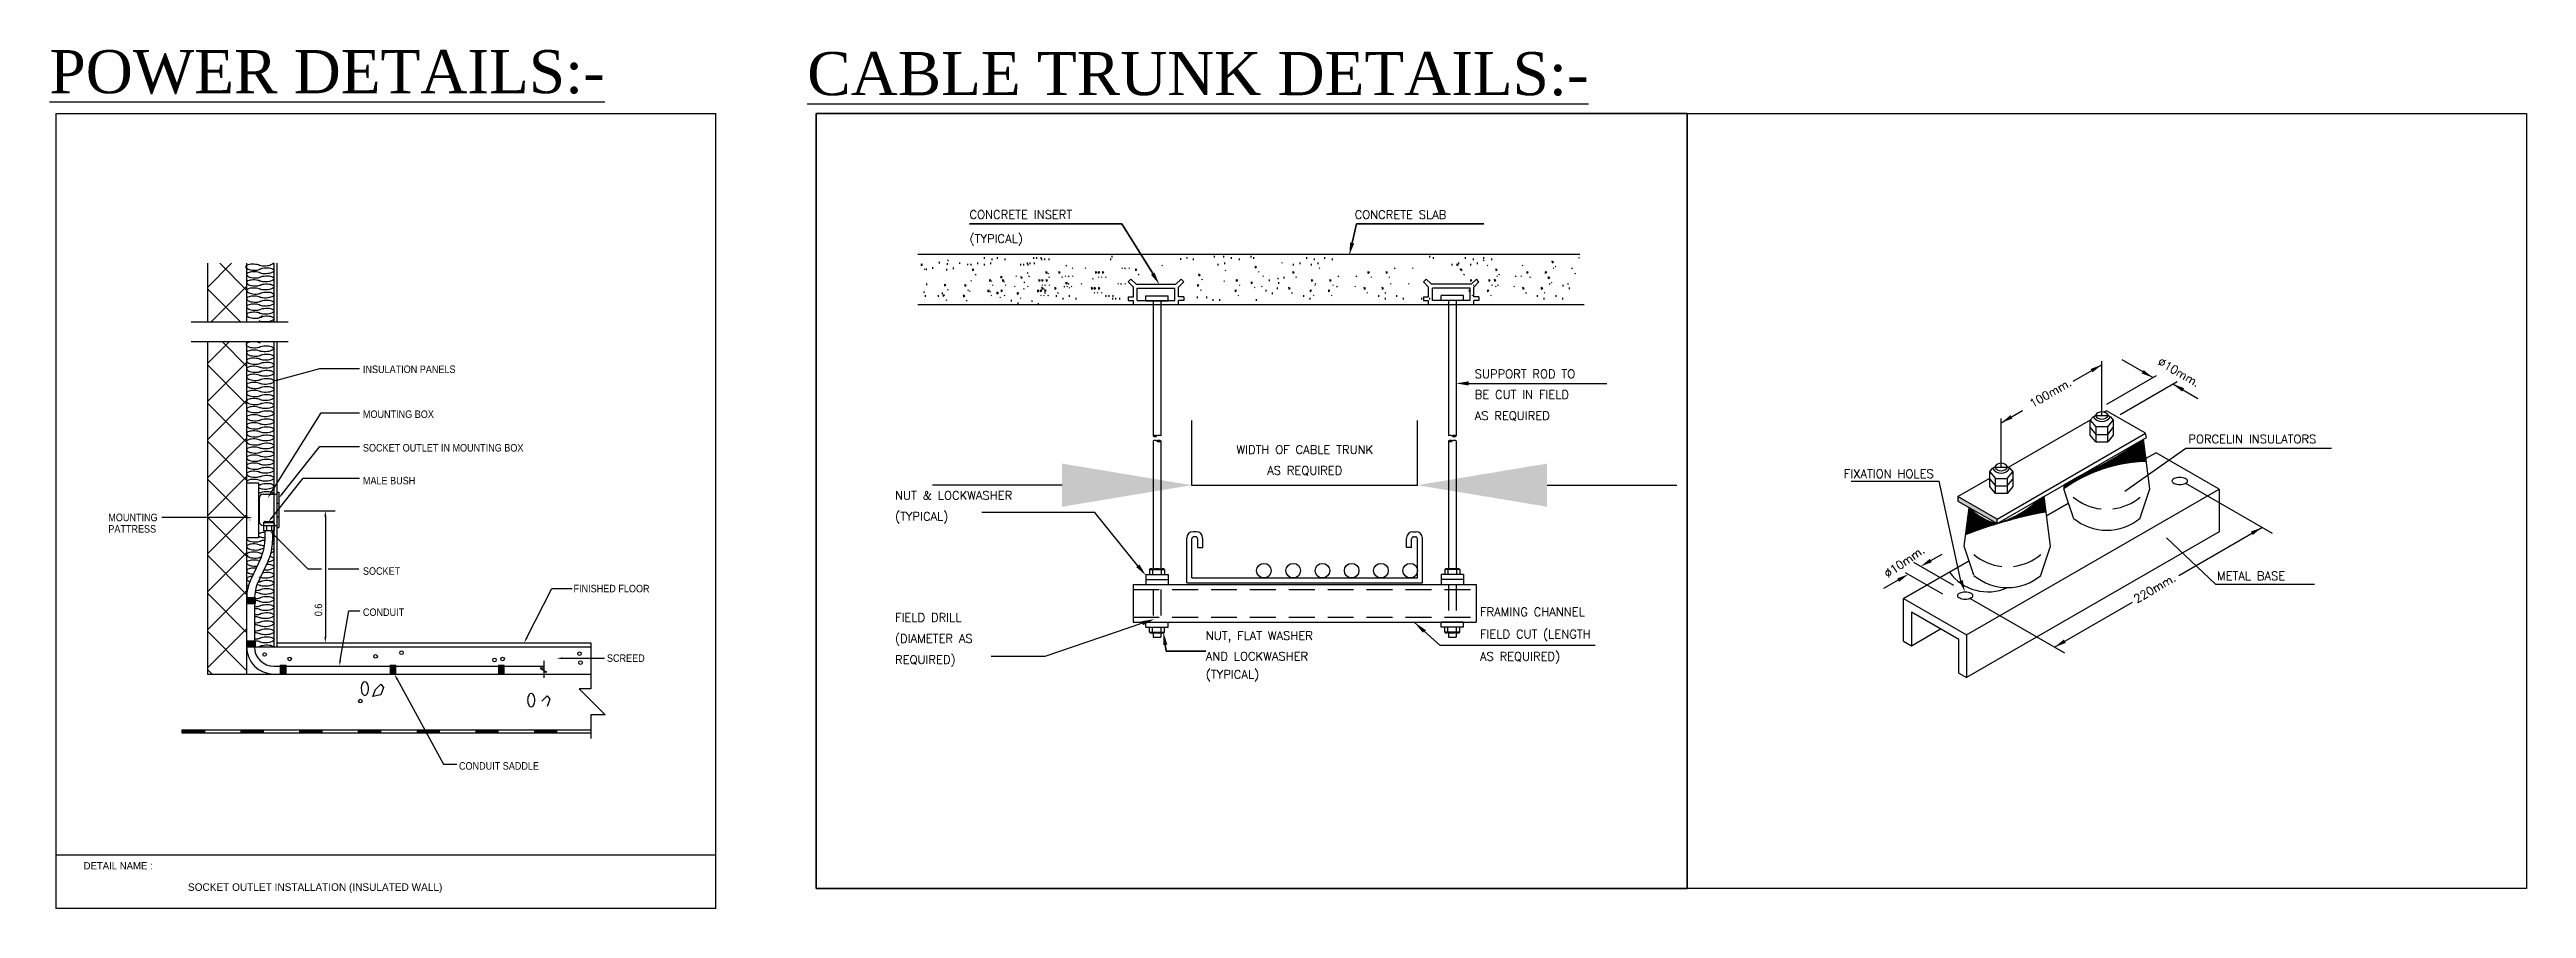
# Model space of a CAD drawing. Header units: inches. Extents: x 3955 to 4125, y 4886 to 4983.
# Drawn here: x 4070.17 to 4094.05, y 4955.62 to 4963.9 of the extents above; entities that cross this region are included whole.
import ezdxf
from ezdxf.enums import TextEntityAlignment as Align

# ---------------------------------------------------------------- set-up
doc = ezdxf.new("R2010")
doc.units = ezdxf.units.IN
doc.header["$MEASUREMENT"] = 0
doc.linetypes.add('HIDDEN', pattern=[0.375, 0.25, -0.125])
doc.layers.get('0').update_dxf_attribs({"lineweight": 35})
for name, color, linetype in [('10-ELEC-ARROW-LINE-TEXT', 10, 'Continuous'), ('14-GENERAL-ELECTRICAL', 14, 'Continuous'), ('4-TWXT-ELECTRICAL', 4, 'Continuous'), ('71-FRAM-DETAIL-1-0-25', 71, 'Continuous'), ('9-HATCH-0-1', 9, 'Continuous'), ('E-GEN-DI', 7, 'Continuous'), ('E-GN-DTL', 7, 'Continuous'), ('E-GN-TXT', 2, 'Continuous'), ('E-TEXT', 2, 'Continuous'), ('EFL', 1, 'Continuous'), ('EGEN080', 7, 'Continuous'), ('EL2', 2, 'Continuous'), ('ELEC', 4, 'Continuous'), ('ETCP', 2, 'Continuous'), ('FRAM-DETAIL', 70, 'Continuous'), ('FRAM-DETAIL-2', 72, 'Continuous'), ('FRAME$0$EL-BANDA$0$E-TEXT', 40, 'Continuous')]:
    doc.layers.add(name, color=color, linetype=linetype)
doc.styles.add('E80', font='simplex', dxfattribs={"height": 200})
doc.styles.add('FRAME$0$TIMENR', font='times.ttf')
doc.styles.add('ITALICT', font='stencil.shx')
doc.styles.add('STENCIL', font='STENCIL')

msp = doc.modelspace()

# ---------------------------------------------------------------- texts
at = {"layer": 'EGEN080', "color": 2, "style": 'E80'}
for s, height, p in [('CONCRETE INSERT', 0.08158, (4079.041, 4962.273)), ('CONCRETE SLAB', 0.08158, (4082.753, 4962.272)), ('(TYPICAL)', 0.0816, (4079.041, 4962.041)), ('SUPPORT ROD TO', 0.08158, (4083.911, 4960.737)), ('BE CUT IN FIELD', 0.08158, (4083.911, 4960.538)), ('AS REQUIRED', 0.08158, (4083.911, 4960.334)), ('PORCELIN INSULATORS', 0.08158, (4090.79, 4960.109)), ('FIXATION HOLES', 0.08158, (4087.469, 4959.774)), ('NUT & LOCKWASHER', 0.08158, (4078.323, 4959.566)), ('(TYPICAL)', 0.0816, (4078.323, 4959.363)), ('METAL BASE', 0.0816, (4091.066, 4958.79)), ('FIELD DRILL', 0.08158, (4078.323, 4958.389)), ('FRAMING CHANNEL', 0.08158, (4083.962, 4958.443)), ('(DIAMETER AS', 0.08158, (4078.323, 4958.186)), ('NUT, FLAT WASHER', 0.08158, (4081.319, 4958.214)), ('AS REQUIRED)', 0.08158, (4083.962, 4958.013)), ('FIELD CUT (LENGTH', 0.08158, (4083.962, 4958.228)), ('REQUIRED)', 0.0816, (4078.323, 4957.983)), ('AND LOCKWASHER', 0.08158, (4081.319, 4958.015)), ('(TYPICAL)', 0.0816, (4081.319, 4957.84))]:
    msp.add_text(s, height=height, dxfattribs=at).set_placement(p)
for s, p in [('WIDTH OF CABLE TRUNK', (4082.273, 4960.007)), ('AS REQUIRED', (4082.273, 4959.806))]:
    msp.add_text(s, height=0.08158, dxfattribs=at).set_placement(p, align=Align.CENTER)
at = {"layer": 'ETCP', "color": 40, "style": 'E80'}
for s, rotation, p in [('%%C10mm.', 330, (4090.487, 4960.87)), ('100mm.', 30, (4089.288, 4960.449)), ('%%C10mm.', 34.7131, (4087.892, 4958.807)), ('220mm.', 30, (4090.293, 4958.565))]:
    msp.add_text(s, height=0.0797, rotation=rotation, dxfattribs=at).set_placement(p)
at = {"layer": 'FRAME$0$EL-BANDA$0$E-TEXT', "color": 3, "style": 'FRAME$0$TIMENR'}
for s, p in [('%%UPOWER DETAILS:-', (4072.849, 4963.359)), ('%%UCABLE TRUNK DETAILS:-', (4081.243, 4963.34))]:
    msp.add_text(s, height=0.41563, dxfattribs=at).set_placement(p, align=Align.BOTTOM_CENTER)

# ---------------------------------------------------------------- blocks, each defined once
blk = doc.blocks.new('A$C52390CBD')
at = {"layer": '10-ELEC-ARROW-LINE-TEXT', "color": 10, "linetype": 'Continuous'}
for p, q in [((4.287, -5.133, 0), (5.088, -4.914, 0)), ((5.088, -4.914, 0), (5.853, -4.914, 0)), ((4.143, -7.319, 0), (5.111, -5.772, 0)), ((5.111, -5.772, 0), (5.853, -5.772, 0)), ((4.368, -7.323, 0), (5.088, -6.416, 0)), ((5.088, -6.416, 0), (5.853, -6.416, 0)), ((4.167, -7.785, 0), (4.764, -7.032, 0)), ((4.764, -7.032, 0), (5.853, -7.032, 0)), ((3.678, -7.789, 0), (2.042, -7.789, 0)), ((4.197, -8.115, 0), (4.859, -8.774, 0)), ((4.399, -7.659, 0), (5.383, -7.659, 0)), ((5.195, -7.772, 0), (5.195, -10.091, 0)), ((4.859, -8.774, 0), (5.123, -8.774, 0)), ((5.252, -8.774, 0), (5.838, -8.774, 0)), ((9.079, -10.103, 0), (9.56, -9.157, 0)), ((9.56, -9.157, 0), (9.954, -9.157, 0)), ((5.48, -10.545, 0), (5.649, -9.587, 0)), ((5.649, -9.587, 0), (5.861, -9.587, 0)), ((9.766, -10.501, 0), (10.576, -10.501, 0)), ((6.579, -10.906, 0), (7.475, -12.542, 0)), ((7.475, -12.542, 0), (7.73, -12.542, 0))]:
    blk.add_line(p, q, dxfattribs=at)
for points in [[(4.292, -5.151, 0), (4.282, -5.114, 0), (4.178, -5.162, 0)], [(4.159, -7.329, 0), (4.127, -7.309, 0), (4.082, -7.415, 0)], [(4.383, -7.335, 0), (4.353, -7.312, 0), (4.298, -7.412, 0)], [(3.678, -7.77, 0), (3.678, -7.808, 0), (3.791, -7.789, 0)], [(4.182, -7.796, 0), (4.152, -7.773, 0), (4.097, -7.873, 0)], [(4.184, -8.128, 0), (4.21, -8.102, 0), (4.117, -8.035, 0)], [(5.214, -7.772, 0), (5.176, -7.772, 0), (5.195, -7.659, 0)], [(5.214, -10.091, 0), (5.176, -10.091, 0), (5.195, -10.204, 0)], [(9.095, -10.111, 0), (9.062, -10.094, 0), (9.027, -10.204, 0)], [(9.766, -10.52, 0), (9.766, -10.483, 0), (9.653, -10.501, 0)], [(5.499, -10.548, 0), (5.462, -10.542, 0), (5.461, -10.656, 0)], [(6.563, -10.916, 0), (6.596, -10.897, 0), (6.525, -10.807, 0)]]:
    blk.add_solid(points, dxfattribs=at)
at = {"layer": '14-GENERAL-ELECTRICAL', "linetype": 'Continuous'}
for p, q in [((2.922, -2.887, 0), (2.922, -4.018, 0)), ((3.676, -2.887, 0), (3.676, -4.018, 0)), ((4.204, -2.887, 0), (4.204, -4.018, 0)), ((4.261, -2.887, 0), (4.261, -4.018, 0)), ((2.609, -4.018, 0), (4.477, -4.018, 0)), ((2.609, -4.396, 0), (4.477, -4.396, 0)), ((2.922, -4.396, 0), (2.922, -10.807, 0)), ((3.676, -4.396, 0), (3.676, -10.807, 0)), ((4.204, -4.396, 0), (4.204, -10.279, 0)), ((4.261, -4.396, 0), (4.261, -10.279, 0)), ((3.676, -7.117, 0), (3.906, -7.117, 0)), ((3.906, -7.117, 0), (3.906, -8.182, 0)), ((3.92, -7.413, 0), (3.92, -7.865, 0)), ((3.995, -7.337, 0), (4.259, -7.337, 0)), ((4.259, -7.302, 0), (4.259, -7.983, 0)), ((4.259, -7.302, 0), (4.297, -7.302, 0)), ((4.259, -7.513, 0), (4.297, -7.513, 0)), ((4.297, -7.302, 0), (4.297, -7.983, 0)), ((3.995, -7.941, 0), (4.259, -7.941, 0)), ((4.003, -7.9, 0), (4.003, -7.938, 0)), ((4.003, -7.941, 0), (4.003, -8.035, 0)), ((4.003, -8.035, 0), (4.21, -8.035, 0)), ((4.008, -7.881, 0), (4.205, -7.881, 0)), ((4.026, -8.035, 0), (4.026, -8.239, 0)), ((4.04, -7.862, 0), (4.173, -7.862, 0)), ((4.059, -7.941, 0), (4.059, -8.035, 0)), ((4.154, -7.941, 0), (4.154, -8.035, 0)), ((4.177, -8.035, 0), (4.177, -8.239, 0)), ((4.21, -7.9, 0), (4.21, -7.938, 0)), ((4.21, -7.941, 0), (4.21, -8.035, 0)), ((4.259, -7.772, 0), (4.297, -7.772, 0)), ((4.259, -7.983, 0), (4.297, -7.983, 0)), ((3.906, -8.182, 0), (3.676, -8.182, 0)), ((3.954, -8.561, 0), (3.763, -8.967, 0)), ((4.09, -8.625, 0), (3.899, -9.031, 0)), ((3.676, -9.446, 0), (3.851, -9.446, 0)), ((3.827, -9.352, 0), (3.827, -10.279, 0)), ((3.851, -10.169, 0), (3.676, -10.169, 0)), ((3.676, -10.282, 0), (3.851, -10.282, 0)), ((3.827, -10.279, 0), (10.314, -10.279, 0)), ((3.851, -10.282, 0), (3.851, -10.169, 0)), ((4.261, -10.204, 0), (10.314, -10.204, 0)), ((10.314, -10.204, 0), (10.314, -11.09, 0)), ((2.922, -10.807, 0), (10.314, -10.807, 0)), ((4.204, -10.656, 0), (9.418, -10.656, 0)), ((4.325, -10.633, 0), (4.325, -10.807, 0)), ((4.438, -10.807, 0), (4.438, -10.633, 0)), ((6.441, -10.633, 0), (6.441, -10.807, 0)), ((6.554, -10.807, 0), (6.554, -10.633, 0)), ((8.531, -10.633, 0), (8.531, -10.807, 0)), ((8.644, -10.807, 0), (8.644, -10.633, 0)), ((9.405, -10.694, 0), (9.338, -10.694, 0)), ((9.338, -10.694, 0), (9.466, -10.766, 0)), ((9.405, -10.55, 0), (9.405, -10.878, 0)), ((9.466, -10.766, 0), (9.405, -10.766, 0)), ((10.087, -11.09, 0), (10.589, -11.592, 0)), ((10.314, -11.09, 0), (10.087, -11.09, 0)), ((2.426, -11.882, 0), (10.314, -11.882, 0)), ((2.426, -11.882, 0), (2.426, -11.939, 0)), ((10.314, -11.592, 0), (10.314, -12.049, 0)), ((10.589, -11.592, 0), (10.314, -11.592, 0)), ((2.426, -11.939, 0), (10.314, -11.939, 0))]:
    blk.add_line(p, q, dxfattribs=at)
at = {"layer": '14-GENERAL-ELECTRICAL', "linetype": 'Continuous', "elevation": 0}
blk.add_lwpolyline([(4.196, -7.941, -0.208178), (4.204, -7.959, -0.210965)], format="xyb", dxfattribs=at)
at = {"layer": '14-GENERAL-ELECTRICAL', "linetype": 'Continuous', "const_width": 0.0566, "elevation": 0}
for points in [[(2.426, -11.91), (2.878, -11.91)], [(3.557, -11.91), (4.01, -11.91)], [(4.689, -11.91), (5.141, -11.91)], [(5.82, -11.91), (6.273, -11.91)], [(6.952, -11.91), (7.404, -11.91)], [(8.083, -11.91), (8.536, -11.91)], [(9.215, -11.91), (9.667, -11.91)]]:
    blk.add_lwpolyline(points, dxfattribs=at)
at = {"layer": '14-GENERAL-ELECTRICAL', "linetype": 'Continuous'}
for centre, radius, start, end in [((3.995, -7.413, 0), 0.0754, 90, 180), ((3.995, -7.865, 0), 0.0754, 180, 270), ((4.04, -7.9, 0), 0.0377, 90, 180), ((4.173, -7.9, 0), 0.0377, 0, 90), ((3.272, -8.239, 0), 0.754, 334.7796, 0), ((3.272, -8.239, 0), 0.905, 334.7796, 0), ((4.582, -9.352, 0), 0.905, 154.7796, 180), ((4.582, -9.352, 0), 0.754, 154.7796, 180), ((4.204, -10.279, 0), 0.528, 180, 270), ((4.204, -10.279, 0), 0.377, 180, 270)]:
    blk.add_arc(centre, radius, start, end, dxfattribs=at)
for points in [[(3.676, -9.446, 0), (3.676, -9.333, 0), (3.851, -9.446, 0), (3.851, -9.333, 0)], [(3.676, -10.282, 0), (3.676, -10.169, 0), (3.851, -10.282, 0), (3.851, -10.169, 0)], [(4.325, -10.633, 0), (4.438, -10.633, 0), (4.325, -10.807, 0), (4.438, -10.807, 0)], [(6.441, -10.633, 0), (6.554, -10.633, 0), (6.441, -10.807, 0), (6.554, -10.807, 0)], [(8.531, -10.633, 0), (8.644, -10.633, 0), (8.531, -10.807, 0), (8.644, -10.807, 0)]]:
    blk.add_solid(points, dxfattribs=at)
at = {"layer": '9-HATCH-0-1', "linetype": 'Continuous'}
for p, q in [((2.922, -3.353, 0), (3.388, -2.887, 0)), ((2.99, -4.018, 0), (3.676, -3.332, 0)), ((3.676, -3.402, 0), (3.162, -2.887, 0)), ((3.56, -4.018, 0), (2.922, -3.381, 0)), ((2.922, -4.82, 0), (3.346, -4.396, 0)), ((3.676, -4.868, 0), (3.204, -4.396, 0)), ((2.922, -5.553, 0), (3.676, -4.799, 0)), ((3.676, -5.602, 0), (2.922, -4.847, 0)), ((2.922, -6.287, 0), (3.676, -5.532, 0)), ((3.676, -6.335, 0), (2.922, -5.581, 0)), ((2.922, -7.02, 0), (3.676, -6.266, 0)), ((3.676, -7.069, 0), (2.922, -6.314, 0)), ((2.922, -7.753, 0), (3.676, -6.999, 0)), ((3.676, -7.802, 0), (2.922, -7.048, 0)), ((2.922, -8.487, 0), (3.676, -7.733, 0)), ((3.676, -8.535, 0), (2.922, -7.781, 0)), ((2.922, -9.22, 0), (3.676, -8.466, 0)), ((3.676, -9.269, 0), (2.922, -8.514, 0)), ((2.922, -9.954, 0), (3.676, -9.199, 0)), ((3.676, -10.002, 0), (2.922, -9.248, 0)), ((2.922, -10.687, 0), (3.676, -9.933, 0)), ((3.676, -10.736, 0), (2.922, -9.981, 0)), ((3.015, -10.807, 0), (2.922, -10.715, 0)), ((6.111, -11.24, 0), (6.163, -11.102, 0)), ((6.266, -11.205, 0), (6.111, -11.24, 0)), ((6.163, -11.102, 0), (6.266, -10.998, 0)), ((6.266, -10.998, 0), (6.318, -11.067, 0)), ((6.318, -11.067, 0), (6.266, -11.205, 0)), ((9.37, -11.326, 0), (9.474, -11.223, 0)), ((9.474, -11.223, 0), (9.525, -11.292, 0)), ((9.525, -11.292, 0), (9.474, -11.43, 0))]:
    blk.add_line(p, q, dxfattribs=at)
at = {"layer": '9-HATCH-0-1', "linetype": 'Continuous', "elevation": 0}
for points in [[(3.936, -2.931, 0.026898), (3.925, -2.926, 0.051515), (3.88, -2.912, 0.07786), (3.755, -2.906, 0.051515), (3.708, -2.916, 0.094813), (3.67, -2.937, 0.442546), (3.669, -2.973)], [(3.669, -2.973, 0.094813), (3.704, -2.998, 0.051515), (3.75, -3.012, 0.07746), (3.875, -3.018, 0.051515), (3.921, -3.008, 0.066662), (3.949, -2.994, 0.210965)], [(3.951, -3.079, 0.026898), (3.94, -3.074, 0.051515), (3.895, -3.059, 0.07786), (3.77, -3.054, 0.051515), (3.723, -3.064, 0.094813), (3.685, -3.084, 0.442546), (3.684, -3.121)], [(3.951, -3.235, 0.026898), (3.94, -3.229, 0.051515), (3.895, -3.215, 0.07786), (3.77, -3.209, 0.051515), (3.723, -3.219, 0.094813), (3.685, -3.24, 0.442546), (3.684, -3.277)], [(3.684, -3.121, 0.094813), (3.719, -3.145, 0.051515), (3.765, -3.16, 0.07746), (3.89, -3.166, 0.051515), (3.936, -3.156, 0.066662), (3.964, -3.142, 0.210965)], [(3.684, -3.277, 0.094813), (3.719, -3.301, 0.051515), (3.765, -3.315, 0.07746), (3.89, -3.321, 0.051515), (3.936, -3.311, 0.066662), (3.964, -3.298, 0.210965)], [(4.189, -2.876, -0.210965), (4.182, -2.895, -0.094813), (4.146, -2.919, -0.051515), (4.101, -2.933, -0.076716), (3.976, -2.939, -0.051515), (3.93, -2.929, -0.056426), (3.906, -2.918, -0.210965)], [(4.196, -3.006, -0.441187), (4.197, -3.043, -0.094813), (4.161, -3.067, -0.051515), (4.116, -3.081, -0.076716), (3.991, -3.087, -0.051515), (3.945, -3.077, -0.056426), (3.921, -3.066, -0.210965)], [(4.196, -3.162, -0.441187), (4.197, -3.198, -0.094813), (4.161, -3.223, -0.051515), (4.116, -3.237, -0.076716), (3.991, -3.243, -0.051515), (3.945, -3.233, -0.056426), (3.921, -3.222, -0.210965)], [(4.196, -3.317, -0.441187), (4.197, -3.354, -0.094813), (4.161, -3.378, -0.051515), (4.116, -3.393, -0.076716), (3.991, -3.399, -0.051515), (3.945, -3.389, -0.056426), (3.921, -3.378, -0.210965)], [(3.926, -3.003, -0.036869), (3.941, -2.995, -0.051515), (3.986, -2.981, -0.077116), (4.111, -2.975, -0.051515), (4.158, -2.985, -0.094813), (4.195, -3.006, -0.210965)], [(3.926, -3.159, -0.036869), (3.941, -3.151, -0.051515), (3.986, -3.137, -0.077116), (4.111, -3.131, -0.051515), (4.158, -3.141, -0.094813), (4.195, -3.162, -0.210965)], [(3.926, -3.314, -0.036869), (3.941, -3.307, -0.051515), (3.986, -3.292, -0.077116), (4.111, -3.287, -0.051515), (4.158, -3.297, -0.094813), (4.195, -3.317, -0.210965)], [(3.951, -3.391, 0.026898), (3.94, -3.385, 0.051515), (3.895, -3.371, 0.07786), (3.77, -3.365, 0.051515), (3.723, -3.375, 0.094813), (3.685, -3.396, 0.442546), (3.684, -3.433)], [(3.951, -3.546, 0.026898), (3.94, -3.541, 0.051515), (3.895, -3.527, 0.07786), (3.77, -3.521, 0.051515), (3.723, -3.531, 0.094813), (3.685, -3.552, 0.442546), (3.684, -3.588)], [(3.951, -3.702, 0.026898), (3.94, -3.697, 0.051515), (3.895, -3.682, 0.07786), (3.77, -3.677, 0.051515), (3.723, -3.686, 0.094813), (3.685, -3.707, 0.442546), (3.684, -3.744)], [(3.684, -3.433, 0.094813), (3.719, -3.457, 0.051515), (3.765, -3.471, 0.07746), (3.89, -3.477, 0.051515), (3.936, -3.467, 0.066662), (3.964, -3.454, 0.210965)], [(3.684, -3.588, 0.094813), (3.719, -3.613, 0.051515), (3.765, -3.627, 0.07746), (3.89, -3.633, 0.051515), (3.936, -3.623, 0.066662), (3.964, -3.61, 0.210965)], [(3.684, -3.744, 0.094813), (3.719, -3.768, 0.051515), (3.765, -3.783, 0.07746), (3.89, -3.788, 0.051515), (3.936, -3.778, 0.066662), (3.964, -3.765, 0.210965)], [(4.196, -3.473, -0.441187), (4.197, -3.51, -0.094813), (4.161, -3.534, -0.051515), (4.116, -3.548, -0.076716), (3.991, -3.554, -0.051515), (3.945, -3.544, -0.056426), (3.921, -3.534, -0.210965)], [(4.196, -3.629, -0.441187), (4.197, -3.666, -0.094813), (4.161, -3.69, -0.051515), (4.116, -3.704, -0.076716), (3.991, -3.71, -0.051515), (3.945, -3.7, -0.056426), (3.921, -3.689, -0.210965)], [(4.196, -3.785, -0.441187), (4.197, -3.821, -0.094813), (4.161, -3.846, -0.051515), (4.116, -3.86, -0.076716), (3.991, -3.866, -0.051515), (3.945, -3.856, -0.056426), (3.921, -3.845, -0.210965)], [(3.926, -3.47, -0.036869), (3.941, -3.462, -0.051515), (3.986, -3.448, -0.077116), (4.111, -3.442, -0.051515), (4.158, -3.452, -0.094813), (4.195, -3.473, -0.210965)], [(3.926, -3.626, -0.036869), (3.941, -3.618, -0.051515), (3.986, -3.604, -0.077116), (4.111, -3.598, -0.051515), (4.158, -3.608, -0.094813), (4.195, -3.629, -0.210965)], [(3.926, -3.782, -0.036869), (3.941, -3.774, -0.051515), (3.986, -3.76, -0.077116), (4.111, -3.754, -0.051515), (4.158, -3.764, -0.094813), (4.195, -3.785, -0.210965)], [(3.983, -3.74, 0.023243), (3.983, -3.737, 0.094813)], [(3.951, -3.858, 0.026898), (3.94, -3.852, 0.051515), (3.895, -3.838, 0.07786), (3.77, -3.832, 0.051515), (3.723, -3.842, 0.094813), (3.685, -3.863, 0.442546), (3.684, -3.9)], [(3.684, -3.9, 0.094813), (3.719, -3.924, 0.051515), (3.765, -3.938, 0.07746), (3.89, -3.944, 0.051515), (3.936, -3.934, 0.094813), (3.974, -3.913, 0.235452), (3.983, -3.893, 0.094813)], [(4.196, -3.934, -0.441187), (4.197, -3.971, -0.094813), (4.161, -3.995, -0.051515), (4.116, -4.01, -0.076716), (3.991, -4.016, -0.051515), (3.945, -4.006, -0.056426), (3.921, -3.995, -0.210965)], [(3.926, -3.931, -0.036869), (3.941, -3.924, -0.051515), (3.986, -3.909, -0.077116), (4.111, -3.904, -0.051515), (4.158, -3.914, -0.094813), (4.195, -3.934, -0.210965)], [(3.94, -4.427, 0.026898), (3.929, -4.421, 0.051515), (3.884, -4.407, 0.07786), (3.759, -4.401, 0.051515), (3.712, -4.411, 0.094813), (3.674, -4.432, 0.442546), (3.673, -4.469)], [(3.673, -4.469, 0.094813), (3.708, -4.493, 0.051515), (3.754, -4.507, 0.07746), (3.879, -4.513, 0.051515), (3.925, -4.503, 0.066662), (3.953, -4.49, 0.210965)], [(3.951, -4.588, 0.026898), (3.94, -4.582, 0.051515), (3.895, -4.568, 0.07786), (3.77, -4.562, 0.051515), (3.723, -4.572, 0.094813), (3.685, -4.593, 0.442546), (3.684, -4.63)], [(3.951, -4.744, 0.026898), (3.94, -4.738, 0.051515), (3.895, -4.724, 0.07786), (3.77, -4.718, 0.051515), (3.723, -4.728, 0.094813), (3.685, -4.749, 0.442546), (3.684, -4.786)], [(3.684, -4.63, 0.094813), (3.719, -4.654, 0.051515), (3.765, -4.668, 0.07746), (3.89, -4.674, 0.051515), (3.936, -4.664, 0.066662), (3.964, -4.651, 0.210965)], [(4.184, -4.509, -0.441187), (4.186, -4.546, -0.094813), (4.15, -4.57, -0.051515), (4.105, -4.584, -0.076716), (3.98, -4.59, -0.051515), (3.933, -4.58, -0.056426), (3.91, -4.569, -0.210965)], [(3.915, -4.506, -0.036869), (3.93, -4.498, -0.051515), (3.975, -4.484, -0.077116), (4.1, -4.478, -0.051515), (4.147, -4.488, -0.094813), (4.184, -4.509, -0.210965)], [(4.196, -4.67, -0.441187), (4.197, -4.707, -0.094813), (4.161, -4.731, -0.051515), (4.116, -4.746, -0.076716), (3.991, -4.751, -0.051515), (3.945, -4.741, -0.056426), (3.921, -4.731, -0.210965)], [(3.926, -4.667, -0.036869), (3.941, -4.66, -0.051515), (3.986, -4.645, -0.077116), (4.111, -4.639, -0.051515), (4.158, -4.649, -0.094813), (4.195, -4.67, -0.210965)], [(3.951, -4.899, 0.026898), (3.94, -4.894, 0.051515), (3.895, -4.88, 0.07786), (3.77, -4.874, 0.051515), (3.723, -4.884, 0.094813), (3.685, -4.905, 0.442546), (3.684, -4.941)], [(3.951, -5.055, 0.026898), (3.94, -5.049, 0.051515), (3.895, -5.035, 0.07786), (3.77, -5.029, 0.051515), (3.723, -5.039, 0.094813), (3.685, -5.06, 0.442546), (3.684, -5.097)], [(3.951, -5.211, 0.026898), (3.94, -5.205, 0.051515), (3.895, -5.191, 0.07786), (3.77, -5.185, 0.051515), (3.723, -5.195, 0.094813), (3.685, -5.216, 0.442546), (3.684, -5.253)], [(3.684, -4.786, 0.094813), (3.719, -4.81, 0.051515), (3.765, -4.824, 0.07746), (3.89, -4.83, 0.051515), (3.936, -4.82, 0.066662), (3.964, -4.807, 0.210965)], [(3.684, -4.941, 0.094813), (3.719, -4.966, 0.051515), (3.765, -4.98, 0.07746), (3.89, -4.986, 0.051515), (3.936, -4.976, 0.066662), (3.964, -4.962, 0.210965)], [(3.684, -5.097, 0.094813), (3.719, -5.121, 0.051515), (3.765, -5.136, 0.07746), (3.89, -5.141, 0.051515), (3.936, -5.131, 0.066662), (3.964, -5.118, 0.210965)], [(3.684, -5.253, 0.094813), (3.719, -5.277, 0.051515), (3.765, -5.291, 0.07746), (3.89, -5.297, 0.051515), (3.936, -5.287, 0.066662), (3.964, -5.274, 0.210965)], [(4.196, -4.826, -0.441187), (4.197, -4.863, -0.094813), (4.161, -4.887, -0.051515), (4.116, -4.901, -0.076716), (3.991, -4.907, -0.051515), (3.945, -4.897, -0.056426), (3.921, -4.886, -0.210965)], [(4.196, -4.982, -0.441187), (4.197, -5.019, -0.094813), (4.161, -5.043, -0.051515), (4.116, -5.057, -0.076716), (3.991, -5.063, -0.051515), (3.945, -5.053, -0.056426), (3.921, -5.042, -0.210965)], [(4.196, -5.138, -0.441187), (4.197, -5.174, -0.094813), (4.161, -5.199, -0.051515), (4.116, -5.213, -0.076716), (3.991, -5.219, -0.051515), (3.945, -5.209, -0.056426), (3.921, -5.198, -0.210965)], [(3.926, -4.823, -0.036869), (3.941, -4.815, -0.051515), (3.986, -4.801, -0.077116), (4.111, -4.795, -0.051515), (4.158, -4.805, -0.094813), (4.195, -4.826, -0.210965)], [(3.926, -4.979, -0.036869), (3.941, -4.971, -0.051515), (3.986, -4.957, -0.077116), (4.111, -4.951, -0.051515), (4.158, -4.961, -0.094813), (4.195, -4.982, -0.210965)], [(3.926, -5.135, -0.036869), (3.941, -5.127, -0.051515), (3.986, -5.113, -0.077116), (4.111, -5.107, -0.051515), (4.158, -5.117, -0.094813), (4.195, -5.137, -0.210965)], [(3.951, -5.366, 0.026898), (3.94, -5.361, 0.051515), (3.895, -5.347, 0.07786), (3.77, -5.341, 0.051515), (3.723, -5.351, 0.094813), (3.685, -5.372, 0.442546), (3.684, -5.409)], [(3.951, -5.522, 0.026898), (3.94, -5.517, 0.051515), (3.895, -5.502, 0.07786), (3.77, -5.497, 0.051515), (3.723, -5.507, 0.094813), (3.685, -5.527, 0.442546), (3.684, -5.564)], [(3.951, -5.678, 0.026898), (3.94, -5.672, 0.051515), (3.895, -5.658, 0.07786), (3.77, -5.652, 0.051515), (3.723, -5.662, 0.094813), (3.685, -5.683, 0.442546), (3.684, -5.72)], [(3.684, -5.408, 0.094813), (3.719, -5.433, 0.051515), (3.765, -5.447, 0.07746), (3.89, -5.453, 0.051515), (3.936, -5.443, 0.066662), (3.964, -5.43, 0.210965)], [(3.684, -5.564, 0.094813), (3.719, -5.588, 0.051515), (3.765, -5.603, 0.07746), (3.89, -5.609, 0.051515), (3.936, -5.599, 0.066662), (3.964, -5.585, 0.210965)], [(3.684, -5.72, 0.094813), (3.719, -5.744, 0.051515), (3.765, -5.758, 0.07746), (3.89, -5.764, 0.051515), (3.936, -5.754, 0.066662), (3.964, -5.741, 0.210965)], [(4.196, -5.293, -0.441187), (4.197, -5.33, -0.094813), (4.161, -5.354, -0.051515), (4.116, -5.368, -0.076716), (3.991, -5.374, -0.051515), (3.945, -5.364, -0.056426), (3.921, -5.354, -0.210965)], [(4.196, -5.449, -0.441187), (4.197, -5.486, -0.094813), (4.161, -5.51, -0.051515), (4.116, -5.524, -0.076716), (3.991, -5.53, -0.051515), (3.945, -5.52, -0.056426), (3.921, -5.509, -0.210965)], [(4.196, -5.605, -0.441187), (4.197, -5.641, -0.094813), (4.161, -5.666, -0.051515), (4.116, -5.68, -0.076716), (3.991, -5.686, -0.051515), (3.945, -5.676, -0.056426), (3.921, -5.665, -0.210965)], [(3.926, -5.29, -0.036869), (3.941, -5.282, -0.051515), (3.986, -5.268, -0.077116), (4.111, -5.262, -0.051515), (4.158, -5.272, -0.094813), (4.195, -5.293, -0.210965)], [(3.926, -5.446, -0.036869), (3.941, -5.438, -0.051515), (3.986, -5.424, -0.077116), (4.111, -5.418, -0.051515), (4.158, -5.428, -0.094813), (4.195, -5.449, -0.210965)], [(3.926, -5.602, -0.036869), (3.941, -5.594, -0.051515), (3.986, -5.58, -0.077116), (4.111, -5.574, -0.051515), (4.158, -5.584, -0.094813), (4.195, -5.605, -0.210965)], [(3.926, -5.757, -0.036869), (3.941, -5.75, -0.051515), (3.986, -5.735, -0.077116), (4.111, -5.73, -0.051515), (4.158, -5.74, -0.094813), (4.195, -5.76, -0.210965)], [(3.951, -5.834, 0.026898), (3.94, -5.828, 0.051515), (3.895, -5.814, 0.07786), (3.77, -5.808, 0.051515), (3.723, -5.818, 0.094813), (3.685, -5.839, 0.442546), (3.684, -5.876)], [(3.951, -5.989, 0.026898), (3.94, -5.984, 0.051515), (3.895, -5.97, 0.07786), (3.77, -5.964, 0.051515), (3.723, -5.974, 0.094813), (3.685, -5.995, 0.442546), (3.684, -6.031)], [(3.951, -6.145, 0.026898), (3.94, -6.14, 0.051515), (3.895, -6.125, 0.07786), (3.77, -6.12, 0.051515), (3.723, -6.13, 0.094813), (3.685, -6.15, 0.442546), (3.684, -6.187)], [(3.684, -5.876, 0.094813), (3.719, -5.9, 0.051515), (3.765, -5.914, 0.07746), (3.89, -5.92, 0.051515), (3.936, -5.91, 0.066662), (3.964, -5.897, 0.210965)], [(3.684, -6.031, 0.094813), (3.719, -6.056, 0.051515), (3.765, -6.07, 0.07746), (3.89, -6.076, 0.051515), (3.936, -6.066, 0.066662), (3.964, -6.053, 0.210965)], [(3.684, -6.187, 0.094813), (3.719, -6.211, 0.051515), (3.765, -6.226, 0.07746), (3.89, -6.231, 0.051515), (3.936, -6.221, 0.066662), (3.964, -6.208, 0.210965)], [(4.196, -5.76, -0.441187), (4.197, -5.797, -0.094813), (4.161, -5.821, -0.051515), (4.116, -5.836, -0.076716), (3.991, -5.842, -0.051515), (3.945, -5.832, -0.056426), (3.921, -5.821, -0.210965)], [(4.196, -5.916, -0.441187), (4.197, -5.953, -0.094813), (4.161, -5.977, -0.051515), (4.116, -5.991, -0.076716), (3.991, -5.997, -0.051515), (3.945, -5.987, -0.056426), (3.921, -5.977, -0.210965)], [(4.196, -6.072, -0.441187), (4.197, -6.109, -0.094813), (4.161, -6.133, -0.051515), (4.116, -6.147, -0.076716), (3.991, -6.153, -0.051515), (3.945, -6.143, -0.056426), (3.921, -6.132, -0.210965)], [(3.926, -5.913, -0.036869), (3.941, -5.905, -0.051515), (3.986, -5.891, -0.077116), (4.111, -5.885, -0.051515), (4.158, -5.895, -0.094813), (4.195, -5.916, -0.210965)], [(3.926, -6.069, -0.036869), (3.941, -6.061, -0.051515), (3.986, -6.047, -0.077116), (4.111, -6.041, -0.051515), (4.158, -6.051, -0.094813), (4.195, -6.072, -0.210965)], [(3.926, -6.225, -0.036869), (3.941, -6.217, -0.051515), (3.986, -6.203, -0.077116), (4.111, -6.197, -0.051515), (4.158, -6.207, -0.094813), (4.195, -6.228, -0.210965)], [(3.951, -6.301, 0.026898), (3.94, -6.295, 0.051515), (3.895, -6.281, 0.07786), (3.77, -6.275, 0.051515), (3.723, -6.285, 0.094813), (3.685, -6.306, 0.442546), (3.684, -6.343)], [(3.951, -6.457, 0.026898), (3.94, -6.451, 0.051515), (3.895, -6.437, 0.07786), (3.77, -6.431, 0.051515), (3.723, -6.441, 0.094813), (3.685, -6.462, 0.442546), (3.684, -6.499)], [(3.951, -6.612, 0.026898), (3.94, -6.607, 0.051515), (3.895, -6.593, 0.07786), (3.77, -6.587, 0.051515), (3.723, -6.597, 0.094813), (3.685, -6.618, 0.442546), (3.684, -6.654)], [(3.684, -6.343, 0.094813), (3.719, -6.367, 0.051515), (3.765, -6.381, 0.07746), (3.89, -6.387, 0.051515), (3.936, -6.377, 0.066662), (3.964, -6.364, 0.210965)], [(3.684, -6.499, 0.094813), (3.719, -6.523, 0.051515), (3.765, -6.537, 0.07746), (3.89, -6.543, 0.051515), (3.936, -6.533, 0.066662), (3.964, -6.52, 0.210965)], [(3.684, -6.654, 0.094813), (3.719, -6.679, 0.051515), (3.765, -6.693, 0.07746), (3.89, -6.699, 0.051515), (3.936, -6.689, 0.066662), (3.964, -6.675, 0.210965)], [(4.196, -6.228, -0.441187), (4.197, -6.264, -0.094813), (4.161, -6.289, -0.051515), (4.116, -6.303, -0.076716), (3.991, -6.309, -0.051515), (3.945, -6.299, -0.056426), (3.921, -6.288, -0.210965)], [(4.196, -6.383, -0.441187), (4.197, -6.42, -0.094813), (4.161, -6.444, -0.051515), (4.116, -6.459, -0.076716), (3.991, -6.464, -0.051515), (3.945, -6.454, -0.056426), (3.921, -6.444, -0.210965)], [(4.196, -6.539, -0.441187), (4.197, -6.576, -0.094813), (4.161, -6.6, -0.051515), (4.116, -6.614, -0.076716), (3.991, -6.62, -0.051515), (3.945, -6.61, -0.056426), (3.921, -6.599, -0.210965)], [(3.926, -6.38, -0.036869), (3.941, -6.373, -0.051515), (3.986, -6.358, -0.077116), (4.111, -6.353, -0.051515), (4.158, -6.362, -0.094813), (4.195, -6.383, -0.210965)], [(3.926, -6.536, -0.036869), (3.941, -6.528, -0.051515), (3.986, -6.514, -0.077116), (4.111, -6.508, -0.051515), (4.158, -6.518, -0.094813), (4.195, -6.539, -0.210965)], [(3.926, -6.692, -0.036869), (3.941, -6.684, -0.051515), (3.986, -6.67, -0.077116), (4.111, -6.664, -0.051515), (4.158, -6.674, -0.094813), (4.195, -6.695, -0.210965)], [(3.951, -6.768, 0.026898), (3.94, -6.763, 0.051515), (3.895, -6.748, 0.07786), (3.77, -6.742, 0.051515), (3.723, -6.752, 0.094813), (3.685, -6.773, 0.442546), (3.684, -6.81)], [(3.951, -6.924, 0.026898), (3.94, -6.918, 0.051515), (3.895, -6.904, 0.07786), (3.77, -6.898, 0.051515), (3.723, -6.908, 0.094813), (3.685, -6.929, 0.442546), (3.684, -6.966)], [(3.951, -7.079, 0.026898), (3.94, -7.074, 0.051515), (3.895, -7.06, 0.07786), (3.77, -7.054, 0.051515), (3.723, -7.064, 0.094813), (3.685, -7.085, 0.381134), (3.68, -7.118)], [(3.684, -6.81, 0.094813), (3.719, -6.834, 0.051515), (3.765, -6.849, 0.07746), (3.89, -6.854, 0.051515), (3.936, -6.844, 0.066662), (3.964, -6.831, 0.210965)], [(3.684, -6.966, 0.094813), (3.719, -6.99, 0.051515), (3.765, -7.004, 0.07746), (3.89, -7.01, 0.051515), (3.936, -7, 0.066662), (3.964, -6.987, 0.210965)], [(3.906, -7.163, 0.033631), (3.936, -7.156, 0.066662), (3.964, -7.143, 0.210965)], [(4.196, -6.695, -0.441187), (4.197, -6.732, -0.094813), (4.161, -6.756, -0.051515), (4.116, -6.77, -0.076716), (3.991, -6.776, -0.051515), (3.945, -6.766, -0.056426), (3.921, -6.755, -0.210965)], [(4.196, -6.851, -0.441187), (4.197, -6.887, -0.094813), (4.161, -6.912, -0.051515), (4.116, -6.926, -0.076716), (3.991, -6.932, -0.051515), (3.945, -6.922, -0.056426), (3.921, -6.911, -0.210965)], [(4.196, -7.006, -0.441187), (4.197, -7.043, -0.094813), (4.161, -7.067, -0.051515), (4.116, -7.082, -0.076716), (3.991, -7.087, -0.051515), (3.945, -7.077, -0.056426), (3.921, -7.067, -0.210965)], [(4.196, -7.162, -0.441187), (4.197, -7.199, -0.094813), (4.161, -7.223, -0.051515), (4.116, -7.237, -0.076716), (3.991, -7.243, -0.051515), (3.945, -7.233, -0.056426), (3.921, -7.222, -0.210965)], [(3.926, -6.848, -0.036869), (3.941, -6.84, -0.051515), (3.986, -6.826, -0.077116), (4.111, -6.82, -0.051515), (4.158, -6.83, -0.094813), (4.195, -6.851, -0.210965)], [(3.926, -7.003, -0.036869), (3.941, -6.996, -0.051515), (3.986, -6.981, -0.077116), (4.111, -6.975, -0.051515), (4.158, -6.985, -0.094813), (4.195, -7.006, -0.210965)], [(3.926, -7.159, -0.036869), (3.941, -7.151, -0.051515), (3.986, -7.137, -0.077116), (4.111, -7.131, -0.051515), (4.158, -7.141, -0.094813), (4.195, -7.162, -0.210965)], [(3.951, -7.235, 0.026898), (3.94, -7.23, 0.038847), (3.906, -7.218, 0.038802)], [(3.906, -7.319, 0.033631), (3.936, -7.312, 0.066662), (3.964, -7.298, 0.210965)], [(3.926, -7.315, -0.036869), (3.941, -7.307, -0.051515), (3.986, -7.293, -0.077116), (4.111, -7.287, -0.051515), (4.158, -7.297, -0.094813), (4.195, -7.318, -0.210965)], [(3.906, -8.098, 0.033631), (3.936, -8.09, 0.066662), (3.964, -8.077, 0.210965)], [(3.926, -8.093, -0.036869), (3.941, -8.086, -0.051515), (3.986, -8.071, -0.02489), (4.026, -8.065, -0.038802)], [(3.679, -8.182, 0.333367), (3.684, -8.212)], [(3.951, -8.325, 0.026898), (3.94, -8.32, 0.051515), (3.895, -8.306, 0.07786), (3.77, -8.3, 0.051515), (3.723, -8.31, 0.094813), (3.685, -8.331, 0.442546), (3.684, -8.367)], [(3.951, -8.481, 0.026898), (3.94, -8.476, 0.051515), (3.895, -8.461, 0.07786), (3.77, -8.456, 0.051515), (3.723, -8.465, 0.094813), (3.685, -8.486, 0.442546), (3.684, -8.523)], [(3.684, -8.212, 0.094813), (3.719, -8.236, 0.051515), (3.765, -8.25, 0.07746), (3.89, -8.256, 0.051515), (3.936, -8.246, 0.066662), (3.964, -8.233, 0.210965)], [(3.684, -8.367, 0.094813), (3.719, -8.392, 0.051515), (3.765, -8.406, 0.07746), (3.89, -8.412, 0.051515), (3.936, -8.402, 0.066662), (3.964, -8.389, 0.210965)], [(3.684, -8.523, 0.094813), (3.719, -8.547, 0.051515), (3.765, -8.562, 0.07746), (3.89, -8.567, 0.051515), (3.936, -8.557, 0.066662), (3.964, -8.544, 0.210965)], [(3.951, -8.17, 0.026898), (3.94, -8.164, 0.038847), (3.906, -8.152, 0.038802)], [(4.026, -8.18, -0.021605), (3.991, -8.177, -0.051515), (3.945, -8.168, -0.056426), (3.921, -8.157, -0.210965)], [(4.02, -8.335, -0.017823), (3.991, -8.333, -0.051515), (3.945, -8.323, -0.056426), (3.921, -8.313, -0.210965)], [(3.984, -8.488, -0.043634), (3.945, -8.479, -0.056426), (3.921, -8.468, -0.210965)], [(3.926, -8.249, -0.036869), (3.941, -8.241, -0.051515), (3.986, -8.227, -0.02489), (4.026, -8.221, -0.038802)], [(3.926, -8.405, -0.036869), (3.941, -8.397, -0.051515), (3.986, -8.383, -0.016877), (4.013, -8.378, -0.038802)], [(3.926, -8.561, -0.036869), (3.941, -8.553, -0.023623), (3.961, -8.545, -0.038802)], [(4.196, -8.564, -0.441187), (4.197, -8.6, -0.094813), (4.161, -8.625, -0.051515), (4.116, -8.639, -0.021756), (4.081, -8.644, -0.038802)], [(4.127, -8.535, -0.034168), (4.158, -8.543, -0.094813), (4.195, -8.564, -0.210965)], [(4.196, -8.408, -0.441187), (4.197, -8.445, -0.094813), (4.161, -8.469, -0.018528), (4.146, -8.475, -0.038802)], [(4.164, -8.389, -0.079471), (4.195, -8.408, -0.210965)], [(4.196, -8.252, -0.441187), (4.197, -8.289, -0.063398), (4.174, -8.307, -0.051515)], [(4.177, -8.239, -0.049299), (4.195, -8.252, -0.210965)], [(3.907, -8.62, 0.013787), (3.895, -8.617, 0.07786), (3.77, -8.611, 0.051515), (3.723, -8.621, 0.094813), (3.685, -8.642, 0.442546), (3.684, -8.679)], [(3.857, -8.767, 0.054021), (3.77, -8.767, 0.051515), (3.723, -8.777, 0.094813), (3.685, -8.798, 0.442546), (3.684, -8.835)], [(3.784, -8.921, 0.008943), (3.77, -8.923, 0.051515), (3.723, -8.933, 0.094813), (3.685, -8.954, 0.442546), (3.684, -8.99)], [(3.684, -8.679, 0.094813), (3.719, -8.703, 0.051515), (3.765, -8.717, 0.069919), (3.877, -8.724, 0.051515)], [(3.684, -8.835, 0.094813), (3.719, -8.859, 0.051515), (3.765, -8.873, 0.024511), (3.804, -8.879, 0.038802)], [(3.684, -8.99, 0.094813), (3.719, -9.015, 0.02258), (3.739, -9.022, 0.038802)], [(3.898, -9.034, 0.042746), (3.936, -9.025, 0.066662), (3.964, -9.011, 0.210965)], [(4.196, -8.875, -0.441187), (4.197, -8.912, -0.094813), (4.161, -8.936, -0.051515), (4.116, -8.95, -0.076716), (3.991, -8.956, -0.051515), (3.945, -8.946, -0.056426), (3.921, -8.935, -0.210965)], [(4.196, -9.031, -0.441187), (4.197, -9.068, -0.094813), (4.161, -9.092, -0.051515), (4.116, -9.106, -0.076716), (3.991, -9.112, -0.051515), (3.945, -9.102, -0.056426), (3.921, -9.091, -0.210965)], [(3.926, -9.028, -0.036869), (3.941, -9.02, -0.051515), (3.986, -9.006, -0.077116), (4.111, -9, -0.051515), (4.158, -9.01, -0.094813), (4.195, -9.031, -0.210965)], [(3.984, -8.85, -0.001837), (3.986, -8.85, -0.077116), (4.111, -8.844, -0.051515), (4.158, -8.854, -0.094813), (4.195, -8.875, -0.210965)], [(4.196, -8.719, -0.441187), (4.197, -8.756, -0.094813), (4.161, -8.78, -0.051515), (4.116, -8.795, -0.066602), (4.007, -8.802, -0.051515)], [(4.062, -8.686, -0.030605), (4.111, -8.688, -0.051515), (4.158, -8.698, -0.094813), (4.195, -8.719, -0.210965)], [(3.715, -9.091, 0.075228), (3.685, -9.109, 0.442546), (3.684, -9.146)], [(3.684, -9.146, 0.039793), (3.698, -9.158, 0.051515)], [(3.827, -9.348, 0.038689), (3.89, -9.346, 0.051515), (3.936, -9.336, 0.066662), (3.964, -9.323, 0.210965)], [(3.951, -9.415, 0.026898), (3.94, -9.41, 0.051515), (3.895, -9.396, 0.042729), (3.827, -9.388, 0.051515)], [(3.827, -9.504, 0.038697), (3.89, -9.502, 0.051515), (3.936, -9.492, 0.066662), (3.964, -9.479, 0.210965)], [(3.951, -9.571, 0.026898), (3.94, -9.566, 0.051515), (3.895, -9.551, 0.042729), (3.827, -9.543, 0.051515)], [(3.951, -9.26, 0.026898), (3.94, -9.254, 0.051515), (3.895, -9.24, 0.036088), (3.837, -9.232, 0.038802)], [(3.844, -9.193, 0.028144), (3.89, -9.19, 0.051515), (3.936, -9.18, 0.066662), (3.964, -9.167, 0.210965)], [(3.951, -9.104, 0.026898), (3.94, -9.098, 0.051515), (3.895, -9.084, 0.010735), (3.878, -9.081, 0.038802)], [(4.196, -9.187, -0.441187), (4.197, -9.223, -0.094813), (4.161, -9.248, -0.051515), (4.116, -9.262, -0.076716), (3.991, -9.268, -0.051515), (3.945, -9.258, -0.056426), (3.921, -9.247, -0.210965)], [(4.196, -9.342, -0.441187), (4.197, -9.379, -0.094813), (4.161, -9.403, -0.051515), (4.116, -9.418, -0.076716), (3.991, -9.423, -0.051515), (3.945, -9.413, -0.056426), (3.921, -9.403, -0.210965)], [(4.196, -9.498, -0.441187), (4.197, -9.535, -0.094813), (4.161, -9.559, -0.051515), (4.116, -9.573, -0.076716), (3.991, -9.579, -0.051515), (3.945, -9.569, -0.056426), (3.921, -9.558, -0.210965)], [(3.926, -9.184, -0.036869), (3.941, -9.176, -0.051515), (3.986, -9.162, -0.077116), (4.111, -9.156, -0.051515), (4.158, -9.166, -0.094813), (4.195, -9.187, -0.210965)], [(3.926, -9.339, -0.036869), (3.941, -9.331, -0.051515), (3.986, -9.317, -0.077116), (4.111, -9.311, -0.051515), (4.158, -9.321, -0.094813), (4.195, -9.342, -0.210965)], [(3.926, -9.495, -0.036869), (3.941, -9.487, -0.051515), (3.986, -9.473, -0.077116), (4.111, -9.467, -0.051515), (4.158, -9.477, -0.094813), (4.195, -9.498, -0.210965)], [(3.827, -9.66, 0.038697), (3.89, -9.658, 0.051515), (3.936, -9.648, 0.066662), (3.964, -9.634, 0.210965)], [(3.951, -9.727, 0.026898), (3.94, -9.721, 0.051515), (3.895, -9.707, 0.042729), (3.827, -9.699, 0.051515)], [(3.827, -9.815, 0.038697), (3.89, -9.813, 0.051515), (3.936, -9.803, 0.066662), (3.964, -9.79, 0.210965)], [(3.951, -9.883, 0.026898), (3.94, -9.877, 0.051515), (3.895, -9.863, 0.042729), (3.827, -9.855, 0.051515)], [(3.827, -9.971, 0.038697), (3.89, -9.969, 0.051515), (3.936, -9.959, 0.066662), (3.964, -9.946, 0.210965)], [(3.951, -10.038, 0.026898), (3.94, -10.033, 0.051515), (3.895, -10.019, 0.042729), (3.827, -10.011, 0.051515)], [(4.196, -9.654, -0.441187), (4.197, -9.69, -0.094813), (4.161, -9.715, -0.051515), (4.116, -9.729, -0.076716), (3.991, -9.735, -0.051515), (3.945, -9.725, -0.056426), (3.921, -9.714, -0.210965)], [(4.196, -9.809, -0.441187), (4.197, -9.846, -0.094813), (4.161, -9.87, -0.051515), (4.116, -9.885, -0.076716), (3.991, -9.891, -0.051515), (3.945, -9.881, -0.056426), (3.921, -9.87, -0.210965)], [(4.196, -9.965, -0.441187), (4.197, -10.002, -0.094813), (4.161, -10.026, -0.051515), (4.116, -10.04, -0.076716), (3.991, -10.046, -0.051515), (3.945, -10.036, -0.056426), (3.921, -10.026, -0.210965)], [(3.926, -9.651, -0.036869), (3.941, -9.643, -0.051515), (3.986, -9.629, -0.077116), (4.111, -9.623, -0.051515), (4.158, -9.633, -0.094813), (4.195, -9.654, -0.210965)], [(3.926, -9.807, -0.036869), (3.941, -9.799, -0.051515), (3.986, -9.784, -0.077116), (4.111, -9.779, -0.051515), (4.158, -9.789, -0.094813), (4.195, -9.809, -0.210965)], [(3.926, -9.962, -0.036869), (3.941, -9.954, -0.051515), (3.986, -9.94, -0.077116), (4.111, -9.934, -0.051515), (4.158, -9.944, -0.094813), (4.195, -9.965, -0.210965)], [(3.827, -10.127, 0.038697), (3.89, -10.125, 0.051515), (3.936, -10.115, 0.066662), (3.964, -10.102, 0.210965)], [(3.951, -10.194, 0.026898), (3.94, -10.189, 0.051515), (3.895, -10.174, 0.042729), (3.827, -10.166, 0.051515)], [(4.196, -10.121, -0.441187), (4.197, -10.158, -0.094813), (4.161, -10.182, -0.051515), (4.116, -10.196, -0.076716), (3.991, -10.202, -0.051515), (3.945, -10.192, -0.056426), (3.921, -10.181, -0.210965)], [(3.926, -10.118, -0.036869), (3.941, -10.11, -0.051515), (3.986, -10.096, -0.077116), (4.111, -10.09, -0.051515), (4.158, -10.1, -0.094813), (4.195, -10.121, -0.210965)], [(3.926, -10.274, -0.036869), (3.941, -10.266, -0.051515), (3.986, -10.252, -0.077116), (4.111, -10.246, -0.051515), (4.158, -10.256, -0.094813), (4.195, -10.277, -0.210965), (4.204, -10.295, -0.210965)], [(5.892, -11.138, 0.067433), (5.907, -11.178, 0.105227), (5.932, -11.208, 0.346885), (5.979, -11.208, 0.105227), (6.004, -11.178, 0.067433), (6.019, -11.138, 0.108155), (6.019, -11.032, 0.067433), (6.004, -10.992, 0.105227), (5.979, -10.962, 0.347331), (5.932, -10.962, 0.105227), (5.907, -10.992, 0.067433), (5.892, -11.032, 0.108558), (5.893, -11.139)], [(9.1, -11.362, 0.067433), (9.115, -11.402, 0.105227), (9.14, -11.432, 0.346885), (9.187, -11.432, 0.105227), (9.212, -11.402, 0.067433), (9.227, -11.362, 0.108155), (9.227, -11.256, 0.067433), (9.212, -11.216, 0.105227), (9.187, -11.186, 0.347331), (9.14, -11.186, 0.105227), (9.115, -11.216, 0.067433), (9.1, -11.256, 0.108558), (9.1, -11.363)]]:
    blk.add_lwpolyline(points, format="xyb", dxfattribs=at)
at = {"layer": '9-HATCH-0-1', "linetype": 'Continuous'}
for centre in [(4.024, -10.429, 0), (4.507, -10.515, 0), (6.163, -10.464, 0), (6.663, -10.395, 0), (8.456, -10.533, 0), (8.611, -10.515, 0), (10.095, -10.412, 0), (10.112, -10.584, 0), (5.869, -11.326, 0)]:
    blk.add_circle(centre, 0.0345, dxfattribs=at)
at = {"layer": 'E-GEN-DI', "color": 3, "linetype": 'Continuous'}
for p, q in [((3.851, -9.333, 0), (3.676, -9.333, 0)), ((3.851, -9.446, 0), (3.851, -9.333, 0)), ((4.325, -10.633, 0), (4.438, -10.633, 0)), ((6.441, -10.633, 0), (6.554, -10.633, 0)), ((8.531, -10.633, 0), (8.644, -10.633, 0))]:
    blk.add_line(p, q, dxfattribs=at)
at = {"layer": 'E-GEN-DI', "color": 11, "linetype": 'Continuous', "elevation": 0}
for points in [[(3.676, -7.258, 0.023243), (3.676, -7.261, 0.094813)], [(3.676, -7.414, 0.023243), (3.676, -7.417, 0.094813)], [(3.676, -7.57, 0.023243), (3.676, -7.572, 0.094813)], [(3.734, -7.757, 0.023243), (3.734, -7.758, 0.094813)], [(3.734, -7.835, 0.023243), (3.734, -7.836, 0.094813)], [(4.177, -8.084, -0.049299), (4.195, -8.096, -0.210965)], [(4.196, -8.096, -0.441187), (4.197, -8.133, -0.056996), (4.177, -8.149, -0.051515)], [(3.923, -8.625, -0.006335), (3.921, -8.624, -0.210965)], [(3.951, -8.948, 0.025699), (3.941, -8.943, 0.051515)], [(3.68, -9.271, 0.242081), (3.678, -9.294)], [(3.676, -9.381, 0.023243), (3.676, -9.384, 0.094813)], [(3.676, -9.439, 0.023243), (3.676, -9.441, 0.094813)], [(3.676, -9.594, 0.023243), (3.676, -9.597, 0.094813)], [(3.676, -9.75, 0.023243), (3.676, -9.752, 0.094813)], [(3.676, -9.906, 0.023243), (3.676, -9.908, 0.094813)], [(3.676, -10.062, 0.023243), (3.676, -10.064, 0.094813)], [(3.676, -10.217, 0.023243), (3.676, -10.22, 0.094813)], [(3.926, -10.807, -0.01325), (3.921, -10.804, -0.210965)]]:
    blk.add_lwpolyline(points, format="xyb", dxfattribs=at)
at = {"layer": 'E-GEN-DI', "color": 11, "linetype": 'Continuous'}
blk.add_arc((4.18, -7.337, 0), 0.0249, 358.8759, 50.2378, dxfattribs=at)
at = {"layer": 'FRAM-DETAIL'}
for p, q in [((0, 0), (12.725, 0)), ((0, 0), (0, -15.325, 0)), ((12.725, -15.325, 0), (12.725, 0)), ((12.725, -14.296, 0), (0, -14.296, 0)), ((12.725, -15.325, 0), (0, -15.325, 0))]:
    blk.add_line(p, q, dxfattribs=at)
at = {"layer": '4-TWXT-ELECTRICAL', "style": 'STENCIL', "width": 0.9}
for s, height, p in [('INSULATION PANELS', 0.14506, (5.919, -5.002, 0)), ('MOUNTING BOX', 0.14506, (5.919, -5.868, 0)), ('SOCKET OUTLET IN MOUNTING BOX', 0.14506, (5.919, -6.516, 0)), ('MALE BUSH', 0.1451, (5.919, -7.149, 0)), ('MOUNTING', 0.1451, (1.01, -7.859, 0)), ('PATTRESS', 0.1451, (1.01, -8.079, 0)), ('SOCKET', 0.1451, (5.919, -8.892, 0)), ('CONDUIT', 0.1451, (5.919, -9.686, 0)), ('FINISHED FLOOR', 0.14506, (9.98, -9.23, 0)), ('SCREED', 0.1451, (10.624, -10.571, 0)), ('CONDUIT SADDLE', 0.14506, (7.771, -12.649, 0))]:
    blk.add_text(s, height=height, dxfattribs=at).set_placement(p)
blk.add_text('0.6', height=0.1451, rotation=90, dxfattribs=at).set_placement((5.133, -9.691, 0))
at = {"layer": '71-FRAM-DETAIL-1-0-25', "style": 'STENCIL'}
blk.add_text('DETAIL NAME :', height=0.13781, dxfattribs=at).set_placement((1.2, -14.57, 0), align=Align.CENTER)
at = {"layer": 'FRAM-DETAIL-2', "style": 'ITALICT'}
blk.add_text('SOCKET OUTLET INSTALLATION (INSULATED WALL)', height=0.14506, dxfattribs=at).set_placement((4.998, -14.985, 0), align=Align.CENTER)

# ---------------------------------------------------------------- linework, layer by layer
at = {"color": 4}
for p, q in [((4077.564, 4955.818), (4077.564, 4963.287)), ((4077.564, 4963.287), (4085.96, 4963.287)), ((4085.96, 4963.287), (4085.96, 4955.818)), ((4085.96, 4955.818), (4077.564, 4955.818))]:
    msp.add_line(p, q, dxfattribs=at)
at = {"color": 1}
for p, q in [((4079.041, 4962.223), (4080.509, 4962.223)), ((4080.509, 4962.223), (4080.807, 4961.744)), ((4080.937, 4958.104), (4080.928, 4958.166)), ((4081.319, 4958.104), (4080.937, 4958.104))]:
    msp.add_line(p, q, dxfattribs=at)
at = {"color": 0}
for p, q in [((4090.016, 4959.877), (4090.148, 4960.009)), ((4090.017, 4959.878), (4090.151, 4960.011)), ((4090.019, 4959.878), (4090.155, 4960.014)), ((4090.021, 4959.879), (4090.158, 4960.016)), ((4090.023, 4959.879), (4090.162, 4960.018)), ((4090.025, 4959.88), (4090.165, 4960.02)), ((4090.027, 4959.881), (4090.169, 4960.022)), ((4090.029, 4959.881), (4090.172, 4960.025)), ((4090.031, 4959.882), (4090.176, 4960.027)), ((4090.032, 4959.882), (4090.18, 4960.029)), ((4090.034, 4959.883), (4090.183, 4960.032)), ((4090.036, 4959.883), (4090.187, 4960.034)), ((4090.038, 4959.884), (4090.191, 4960.036)), ((4090.04, 4959.884), (4090.194, 4960.039)), ((4090.042, 4959.885), (4090.198, 4960.041)), ((4090.044, 4959.885), (4090.202, 4960.043)), ((4090.045, 4959.886), (4090.205, 4960.046)), ((4090.047, 4959.886), (4090.209, 4960.048)), ((4090.049, 4959.887), (4090.213, 4960.051)), ((4090.051, 4959.887), (4090.217, 4960.053)), ((4090.053, 4959.888), (4090.221, 4960.056)), ((4090.055, 4959.888), (4090.225, 4960.058)), ((4090.056, 4959.889), (4090.228, 4960.061)), ((4090.058, 4959.889), (4090.232, 4960.063)), ((4090.06, 4959.89), (4090.236, 4960.066)), ((4090.062, 4959.89), (4090.24, 4960.068)), ((4090.064, 4959.891), (4090.244, 4960.071)), ((4090.065, 4959.891), (4090.248, 4960.074)), ((4090.067, 4959.891), (4090.252, 4960.076)), ((4090.069, 4959.892), (4090.256, 4960.079)), ((4090.071, 4959.892), (4090.26, 4960.082)), ((4090.073, 4959.893), (4090.264, 4960.084)), ((4090.074, 4959.893), (4090.268, 4960.087)), ((4090.076, 4959.894), (4090.272, 4960.09)), ((4090.078, 4959.894), (4090.277, 4960.093)), ((4090.08, 4959.895), (4090.281, 4960.096)), ((4090.082, 4959.895), (4090.285, 4960.098)), ((4090.083, 4959.895), (4090.289, 4960.101)), ((4090.085, 4959.896), (4090.294, 4960.104)), ((4090.087, 4959.896), (4090.298, 4960.107)), ((4090.089, 4959.897), (4090.302, 4960.11)), ((4090.09, 4959.897), (4090.306, 4960.113)), ((4090.092, 4959.898), (4090.311, 4960.116)), ((4090.094, 4959.898), (4090.315, 4960.119)), ((4090.096, 4959.898), (4090.32, 4960.122)), ((4090.097, 4959.899), (4090.324, 4960.126)), ((4090.099, 4959.899), (4090.329, 4960.129)), ((4090.101, 4959.9), (4090.333, 4960.132)), ((4090.103, 4959.9), (4090.338, 4960.135)), ((4090.104, 4959.9), (4090.343, 4960.139)), ((4090.106, 4959.901), (4090.347, 4960.142)), ((4090.108, 4959.901), (4090.352, 4960.145)), ((4090.109, 4959.901), (4090.357, 4960.149)), ((4090.111, 4959.902), (4090.357, 4960.148)), ((4090.113, 4959.902), (4090.358, 4960.147)), ((4090.115, 4959.903), (4090.358, 4960.146)), ((4090.116, 4959.903), (4090.358, 4960.144)), ((4090.118, 4959.903), (4090.358, 4960.143)), ((4090.12, 4959.904), (4090.358, 4960.142)), ((4090.122, 4959.904), (4090.358, 4960.141)), ((4090.123, 4959.904), (4090.358, 4960.14)), ((4090.125, 4959.905), (4090.359, 4960.139)), ((4090.127, 4959.905), (4090.359, 4960.137)), ((4090.128, 4959.906), (4090.359, 4960.136)), ((4090.13, 4959.906), (4090.359, 4960.135)), ((4090.132, 4959.906), (4090.359, 4960.134)), ((4090.133, 4959.907), (4090.359, 4960.133)), ((4090.135, 4959.907), (4090.36, 4960.131)), ((4090.137, 4959.907), (4090.36, 4960.13)), ((4090.138, 4959.908), (4090.36, 4960.129)), ((4090.14, 4959.908), (4090.36, 4960.128)), ((4090.142, 4959.908), (4090.36, 4960.127)), ((4090.143, 4959.909), (4090.36, 4960.125)), ((4090.145, 4959.909), (4090.36, 4960.124)), ((4090.147, 4959.909), (4090.361, 4960.123)), ((4090.148, 4959.91), (4090.361, 4960.122)), ((4090.15, 4959.91), (4090.361, 4960.121)), ((4090.152, 4959.91), (4090.361, 4960.12)), ((4090.153, 4959.911), (4090.361, 4960.118)), ((4090.155, 4959.911), (4090.361, 4960.117)), ((4090.157, 4959.911), (4090.362, 4960.116)), ((4090.158, 4959.911), (4090.362, 4960.115)), ((4090.16, 4959.912), (4090.362, 4960.114)), ((4090.162, 4959.912), (4090.362, 4960.112)), ((4090.163, 4959.912), (4090.362, 4960.111)), ((4090.165, 4959.913), (4090.362, 4960.11)), ((4090.167, 4959.913), (4090.362, 4960.109)), ((4090.168, 4959.913), (4090.363, 4960.108)), ((4090.17, 4959.914), (4090.363, 4960.106)), ((4090.171, 4959.914), (4090.363, 4960.105)), ((4090.173, 4959.914), (4090.363, 4960.104)), ((4090.175, 4959.914), (4090.363, 4960.103)), ((4090.176, 4959.915), (4090.363, 4960.102)), ((4090.178, 4959.915), (4090.364, 4960.101)), ((4090.18, 4959.915), (4090.364, 4960.099)), ((4090.181, 4959.916), (4090.364, 4960.098)), ((4090.183, 4959.916), (4090.364, 4960.097)), ((4090.184, 4959.916), (4090.364, 4960.096)), ((4090.186, 4959.916), (4090.364, 4960.095)), ((4090.188, 4959.917), (4090.365, 4960.093)), ((4090.189, 4959.917), (4090.365, 4960.092)), ((4090.191, 4959.917), (4090.365, 4960.091)), ((4090.192, 4959.917), (4090.365, 4960.09)), ((4090.194, 4959.918), (4090.365, 4960.089)), ((4090.196, 4959.918), (4090.365, 4960.087)), ((4090.197, 4959.918), (4090.365, 4960.086)), ((4090.199, 4959.918), (4090.366, 4960.085)), ((4090.2, 4959.919), (4090.366, 4960.084)), ((4090.202, 4959.919), (4090.366, 4960.083)), ((4090.204, 4959.919), (4090.366, 4960.082)), ((4090.205, 4959.919), (4090.366, 4960.08)), ((4090.207, 4959.92), (4090.366, 4960.079)), ((4090.208, 4959.92), (4090.367, 4960.078)), ((4090.21, 4959.92), (4090.367, 4960.077)), ((4090.212, 4959.92), (4090.367, 4960.076)), ((4090.213, 4959.921), (4090.367, 4960.074)), ((4090.215, 4959.921), (4090.367, 4960.073)), ((4090.216, 4959.921), (4090.367, 4960.072)), ((4090.218, 4959.921), (4090.367, 4960.071)), ((4090.219, 4959.921), (4090.368, 4960.07)), ((4090.221, 4959.922), (4090.368, 4960.069)), ((4090.222, 4959.922), (4090.368, 4960.067)), ((4090.224, 4959.922), (4090.368, 4960.066)), ((4090.226, 4959.922), (4090.368, 4960.065)), ((4090.227, 4959.923), (4090.368, 4960.064)), ((4090.229, 4959.923), (4090.369, 4960.063)), ((4090.23, 4959.923), (4090.369, 4960.061)), ((4090.232, 4959.923), (4090.369, 4960.06)), ((4090.233, 4959.923), (4090.369, 4960.059)), ((4090.235, 4959.924), (4090.369, 4960.058)), ((4090.236, 4959.924), (4090.369, 4960.057)), ((4090.238, 4959.924), (4090.369, 4960.055)), ((4090.24, 4959.924), (4090.37, 4960.054)), ((4090.241, 4959.924), (4090.37, 4960.053)), ((4090.243, 4959.925), (4090.37, 4960.052)), ((4090.244, 4959.925), (4090.37, 4960.051)), ((4090.246, 4959.925), (4090.37, 4960.05)), ((4090.247, 4959.925), (4090.37, 4960.048)), ((4090.249, 4959.925), (4090.371, 4960.047)), ((4090.25, 4959.925), (4090.371, 4960.046)), ((4090.252, 4959.926), (4090.371, 4960.045)), ((4090.253, 4959.926), (4090.371, 4960.044)), ((4090.255, 4959.926), (4090.371, 4960.042)), ((4090.256, 4959.926), (4090.371, 4960.041)), ((4090.258, 4959.926), (4090.371, 4960.04)), ((4090.259, 4959.927), (4090.372, 4960.039)), ((4090.261, 4959.927), (4090.372, 4960.038)), ((4090.262, 4959.927), (4090.372, 4960.036)), ((4090.264, 4959.927), (4090.372, 4960.035)), ((4090.265, 4959.927), (4090.372, 4960.034)), ((4090.267, 4959.927), (4090.372, 4960.033)), ((4090.268, 4959.928), (4090.373, 4960.032)), ((4090.27, 4959.928), (4090.373, 4960.031)), ((4090.271, 4959.928), (4090.373, 4960.029)), ((4090.273, 4959.928), (4090.373, 4960.028)), ((4090.274, 4959.928), (4090.373, 4960.027)), ((4090.276, 4959.928), (4090.373, 4960.026)), ((4090.277, 4959.928), (4090.373, 4960.025)), ((4090.279, 4959.929), (4090.374, 4960.023)), ((4090.28, 4959.929), (4090.374, 4960.022)), ((4090.282, 4959.929), (4090.374, 4960.021)), ((4090.283, 4959.929), (4090.374, 4960.02)), ((4090.285, 4959.929), (4090.374, 4960.019)), ((4090.286, 4959.929), (4090.374, 4960.017)), ((4090.288, 4959.929), (4090.375, 4960.016)), ((4090.289, 4959.93), (4090.375, 4960.015)), ((4090.291, 4959.93), (4090.375, 4960.014)), ((4090.292, 4959.93), (4090.375, 4960.013)), ((4090.294, 4959.93), (4090.375, 4960.012)), ((4090.295, 4959.93), (4090.375, 4960.01)), ((4090.297, 4959.93), (4090.375, 4960.009)), ((4089.627, 4959.697), (4089.7, 4959.77)), ((4089.631, 4959.7), (4089.703, 4959.771)), ((4089.635, 4959.702), (4089.706, 4959.773)), ((4089.639, 4959.705), (4089.709, 4959.775)), ((4089.643, 4959.707), (4089.712, 4959.777)), ((4089.646, 4959.71), (4089.716, 4959.779)), ((4089.65, 4959.712), (4089.719, 4959.781)), ((4089.654, 4959.714), (4089.722, 4959.782)), ((4089.657, 4959.716), (4089.725, 4959.784)), ((4089.661, 4959.719), (4089.728, 4959.786)), ((4089.664, 4959.721), (4089.732, 4959.788)), ((4089.668, 4959.723), (4089.735, 4959.79)), ((4089.671, 4959.725), (4089.738, 4959.792)), ((4089.675, 4959.727), (4089.741, 4959.793)), ((4089.678, 4959.729), (4089.744, 4959.795)), ((4089.682, 4959.731), (4089.747, 4959.797)), ((4089.685, 4959.733), (4089.75, 4959.798)), ((4089.688, 4959.735), (4089.752, 4959.799)), ((4089.691, 4959.737), (4089.755, 4959.8)), ((4089.695, 4959.739), (4089.757, 4959.802)), ((4089.698, 4959.741), (4089.76, 4959.803)), ((4089.701, 4959.743), (4089.762, 4959.804)), ((4089.704, 4959.744), (4089.765, 4959.805)), ((4089.707, 4959.746), (4089.767, 4959.806)), ((4089.711, 4959.748), (4089.77, 4959.807)), ((4089.714, 4959.75), (4089.772, 4959.808)), ((4089.717, 4959.752), (4089.775, 4959.81)), ((4089.72, 4959.753), (4089.777, 4959.811)), ((4089.723, 4959.755), (4089.78, 4959.812)), ((4089.726, 4959.757), (4089.782, 4959.813)), ((4089.729, 4959.758), (4089.785, 4959.814)), ((4089.732, 4959.76), (4089.787, 4959.815)), ((4089.735, 4959.761), (4089.79, 4959.816)), ((4089.738, 4959.763), (4089.792, 4959.818)), ((4089.74, 4959.765), (4089.795, 4959.819)), ((4089.743, 4959.766), (4089.797, 4959.82)), ((4089.746, 4959.768), (4089.8, 4959.821)), ((4089.749, 4959.769), (4089.802, 4959.822)), ((4089.752, 4959.771), (4089.805, 4959.824)), ((4089.755, 4959.772), (4089.807, 4959.825)), ((4089.757, 4959.774), (4089.81, 4959.826)), ((4089.76, 4959.775), (4089.812, 4959.827)), ((4089.763, 4959.776), (4089.815, 4959.828)), ((4089.766, 4959.778), (4089.818, 4959.83)), ((4089.769, 4959.779), (4089.82, 4959.831)), ((4089.771, 4959.781), (4089.823, 4959.832)), ((4089.774, 4959.782), (4089.825, 4959.833)), ((4089.777, 4959.783), (4089.828, 4959.835)), ((4089.779, 4959.785), (4089.831, 4959.836)), ((4089.782, 4959.786), (4089.833, 4959.837)), ((4089.785, 4959.787), (4089.836, 4959.838)), ((4089.787, 4959.789), (4089.838, 4959.84)), ((4089.79, 4959.79), (4089.841, 4959.841)), ((4089.793, 4959.791), (4089.844, 4959.842)), ((4089.795, 4959.792), (4089.846, 4959.843)), ((4089.798, 4959.794), (4089.849, 4959.845)), ((4089.8, 4959.795), (4089.851, 4959.846)), ((4089.803, 4959.796), (4089.854, 4959.847)), ((4089.805, 4959.797), (4089.857, 4959.849)), ((4089.808, 4959.798), (4089.859, 4959.85)), ((4089.81, 4959.8), (4089.862, 4959.851)), ((4089.813, 4959.801), (4089.865, 4959.853)), ((4089.815, 4959.802), (4089.867, 4959.854)), ((4089.818, 4959.803), (4089.87, 4959.855)), ((4089.82, 4959.804), (4089.873, 4959.856)), ((4089.823, 4959.805), (4089.875, 4959.858)), ((4089.825, 4959.807), (4089.878, 4959.859)), ((4089.828, 4959.808), (4089.881, 4959.861)), ((4089.83, 4959.809), (4089.883, 4959.862)), ((4089.833, 4959.81), (4089.886, 4959.863)), ((4089.835, 4959.811), (4089.889, 4959.865)), ((4089.838, 4959.812), (4089.892, 4959.866)), ((4089.84, 4959.813), (4089.894, 4959.867)), ((4089.842, 4959.814), (4089.897, 4959.869)), ((4089.845, 4959.815), (4089.9, 4959.87)), ((4089.847, 4959.816), (4089.902, 4959.872)), ((4089.849, 4959.817), (4089.905, 4959.873)), ((4089.852, 4959.818), (4089.908, 4959.874)), ((4089.854, 4959.819), (4089.911, 4959.876)), ((4089.857, 4959.82), (4089.913, 4959.877)), ((4089.859, 4959.821), (4089.916, 4959.879)), ((4089.861, 4959.822), (4089.919, 4959.88)), ((4089.864, 4959.823), (4089.922, 4959.881)), ((4089.866, 4959.824), (4089.925, 4959.883)), ((4089.868, 4959.825), (4089.927, 4959.884)), ((4089.87, 4959.826), (4089.93, 4959.886)), ((4089.873, 4959.827), (4089.933, 4959.887)), ((4089.875, 4959.828), (4089.936, 4959.889)), ((4089.877, 4959.829), (4089.939, 4959.89)), ((4089.88, 4959.83), (4089.941, 4959.892)), ((4089.882, 4959.831), (4089.944, 4959.893)), ((4089.884, 4959.832), (4089.947, 4959.895)), ((4089.886, 4959.833), (4089.95, 4959.896)), ((4089.889, 4959.833), (4089.953, 4959.898)), ((4089.891, 4959.834), (4089.956, 4959.899)), ((4089.893, 4959.835), (4089.959, 4959.901)), ((4089.895, 4959.836), (4089.961, 4959.902)), ((4089.897, 4959.837), (4089.964, 4959.904)), ((4089.9, 4959.838), (4089.967, 4959.905)), ((4089.902, 4959.839), (4089.97, 4959.907)), ((4089.904, 4959.839), (4089.973, 4959.909)), ((4089.906, 4959.84), (4089.976, 4959.91)), ((4089.908, 4959.841), (4089.979, 4959.912)), ((4089.91, 4959.842), (4089.982, 4959.913)), ((4089.913, 4959.843), (4089.985, 4959.915)), ((4089.915, 4959.844), (4089.988, 4959.917)), ((4089.917, 4959.844), (4089.991, 4959.918)), ((4089.919, 4959.845), (4089.994, 4959.92)), ((4089.921, 4959.846), (4089.997, 4959.921)), ((4089.923, 4959.847), (4090, 4959.923)), ((4089.925, 4959.848), (4090.003, 4959.925)), ((4089.928, 4959.848), (4090.006, 4959.926)), ((4089.93, 4959.849), (4090.009, 4959.928)), ((4089.932, 4959.85), (4090.012, 4959.93)), ((4089.934, 4959.851), (4090.015, 4959.931)), ((4089.936, 4959.851), (4090.018, 4959.933)), ((4089.938, 4959.852), (4090.021, 4959.935)), ((4089.94, 4959.853), (4090.024, 4959.936)), ((4089.942, 4959.854), (4090.027, 4959.938)), ((4089.944, 4959.854), (4090.03, 4959.94)), ((4089.946, 4959.855), (4090.033, 4959.942)), ((4089.948, 4959.856), (4090.036, 4959.943)), ((4089.95, 4959.856), (4090.039, 4959.945)), ((4089.952, 4959.857), (4090.042, 4959.947)), ((4089.955, 4959.858), (4090.045, 4959.949)), ((4089.957, 4959.859), (4090.048, 4959.95)), ((4089.959, 4959.859), (4090.052, 4959.952)), ((4089.961, 4959.86), (4090.055, 4959.954)), ((4089.963, 4959.861), (4090.058, 4959.956)), ((4089.965, 4959.861), (4090.061, 4959.958)), ((4089.967, 4959.862), (4090.064, 4959.96)), ((4089.969, 4959.863), (4090.067, 4959.961)), ((4089.971, 4959.863), (4090.071, 4959.963)), ((4089.973, 4959.864), (4090.074, 4959.965)), ((4089.975, 4959.865), (4090.077, 4959.967)), ((4089.977, 4959.865), (4090.08, 4959.969)), ((4089.979, 4959.866), (4090.084, 4959.971)), ((4089.981, 4959.867), (4090.087, 4959.973)), ((4089.983, 4959.867), (4090.09, 4959.975)), ((4089.985, 4959.868), (4090.093, 4959.977)), ((4089.987, 4959.868), (4090.097, 4959.979)), ((4089.989, 4959.869), (4090.1, 4959.981)), ((4089.99, 4959.87), (4090.103, 4959.982)), ((4089.992, 4959.87), (4090.107, 4959.984)), ((4089.994, 4959.871), (4090.11, 4959.986)), ((4089.996, 4959.871), (4090.113, 4959.988)), ((4089.998, 4959.872), (4090.117, 4959.99)), ((4090, 4959.873), (4090.12, 4959.993)), ((4090.002, 4959.873), (4090.123, 4959.995)), ((4090.004, 4959.874), (4090.127, 4959.997)), ((4090.006, 4959.874), (4090.13, 4959.999)), ((4090.008, 4959.875), (4090.134, 4960.001)), ((4090.01, 4959.876), (4090.137, 4960.003)), ((4090.012, 4959.876), (4090.141, 4960.005)), ((4090.014, 4959.877), (4090.144, 4960.007)), ((4090.298, 4959.93), (4090.376, 4960.008)), ((4090.3, 4959.931), (4090.376, 4960.007)), ((4090.301, 4959.931), (4090.376, 4960.006)), ((4090.302, 4959.931), (4090.376, 4960.004)), ((4090.304, 4959.931), (4090.376, 4960.003)), ((4090.305, 4959.931), (4090.376, 4960.002)), ((4090.307, 4959.931), (4090.377, 4960.001)), ((4090.308, 4959.931), (4090.377, 4960)), ((4090.31, 4959.931), (4090.377, 4959.998)), ((4090.311, 4959.931), (4090.377, 4959.997)), ((4090.313, 4959.932), (4090.377, 4959.996)), ((4090.314, 4959.932), (4090.377, 4959.995)), ((4090.316, 4959.932), (4090.377, 4959.994)), ((4090.317, 4959.932), (4090.378, 4959.993)), ((4090.318, 4959.932), (4090.378, 4959.991)), ((4090.32, 4959.932), (4090.378, 4959.99)), ((4090.321, 4959.932), (4090.378, 4959.989)), ((4090.323, 4959.932), (4090.378, 4959.988)), ((4090.324, 4959.932), (4090.378, 4959.987)), ((4090.326, 4959.933), (4090.379, 4959.985)), ((4090.327, 4959.933), (4090.379, 4959.984)), ((4090.329, 4959.933), (4090.379, 4959.983)), ((4090.33, 4959.933), (4090.379, 4959.982)), ((4090.331, 4959.933), (4090.379, 4959.981)), ((4090.333, 4959.933), (4090.379, 4959.979)), ((4090.334, 4959.933), (4090.379, 4959.978)), ((4090.336, 4959.933), (4090.38, 4959.977)), ((4090.337, 4959.933), (4090.38, 4959.976)), ((4090.339, 4959.933), (4090.38, 4959.975)), ((4090.34, 4959.933), (4090.38, 4959.974)), ((4090.341, 4959.934), (4090.38, 4959.972)), ((4090.343, 4959.934), (4090.38, 4959.971)), ((4090.344, 4959.934), (4090.381, 4959.97)), ((4090.346, 4959.934), (4090.381, 4959.969)), ((4090.347, 4959.934), (4090.381, 4959.968)), ((4090.349, 4959.934), (4090.381, 4959.966)), ((4090.35, 4959.934), (4090.381, 4959.965)), ((4090.351, 4959.934), (4090.381, 4959.964)), ((4090.353, 4959.934), (4090.382, 4959.963)), ((4090.354, 4959.934), (4090.382, 4959.962)), ((4090.356, 4959.934), (4090.382, 4959.96)), ((4090.357, 4959.934), (4090.382, 4959.959)), ((4090.358, 4959.934), (4090.382, 4959.958)), ((4090.36, 4959.934), (4090.382, 4959.957)), ((4090.361, 4959.934), (4090.382, 4959.956)), ((4090.363, 4959.935), (4090.383, 4959.955)), ((4090.364, 4959.935), (4090.383, 4959.953)), ((4090.365, 4959.935), (4090.383, 4959.952)), ((4090.367, 4959.935), (4090.383, 4959.951)), ((4090.368, 4959.935), (4090.383, 4959.95)), ((4090.37, 4959.935), (4090.383, 4959.949)), ((4090.371, 4959.935), (4090.384, 4959.947)), ((4090.372, 4959.935), (4090.384, 4959.946)), ((4090.374, 4959.935), (4090.384, 4959.945)), ((4090.375, 4959.935), (4090.384, 4959.944)), ((4090.377, 4959.935), (4090.384, 4959.943)), ((4090.378, 4959.935), (4090.384, 4959.941)), ((4090.379, 4959.935), (4090.384, 4959.94)), ((4090.381, 4959.935), (4090.385, 4959.939)), ((4090.382, 4959.935), (4090.385, 4959.938)), ((4090.383, 4959.935), (4090.385, 4959.937)), ((4090.385, 4959.935), (4090.385, 4959.936)), ((4089.176, 4959.398), (4089.316, 4959.537)), ((4089.178, 4959.398), (4089.327, 4959.547)), ((4089.18, 4959.398), (4089.343, 4959.561)), ((4089.182, 4959.399), (4089.351, 4959.568)), ((4089.183, 4959.399), (4089.354, 4959.57)), ((4089.185, 4959.4), (4089.357, 4959.572)), ((4089.187, 4959.4), (4089.36, 4959.573)), ((4089.189, 4959.401), (4089.363, 4959.575)), ((4089.19, 4959.401), (4089.366, 4959.577)), ((4089.192, 4959.401), (4089.37, 4959.579)), ((4089.194, 4959.402), (4089.373, 4959.581)), ((4089.196, 4959.402), (4089.376, 4959.583)), ((4089.197, 4959.403), (4089.379, 4959.584)), ((4089.199, 4959.403), (4089.382, 4959.586)), ((4089.201, 4959.403), (4089.385, 4959.588)), ((4089.203, 4959.404), (4089.389, 4959.59)), ((4089.204, 4959.404), (4089.392, 4959.592)), ((4089.206, 4959.405), (4089.395, 4959.594)), ((4089.208, 4959.405), (4089.398, 4959.595)), ((4089.21, 4959.406), (4089.399, 4959.595)), ((4089.211, 4959.406), (4089.399, 4959.594)), ((4089.213, 4959.406), (4089.4, 4959.593)), ((4089.215, 4959.407), (4089.4, 4959.592)), ((4089.217, 4959.407), (4089.4, 4959.59)), ((4089.218, 4959.408), (4089.4, 4959.589)), ((4089.22, 4959.408), (4089.4, 4959.588)), ((4089.222, 4959.408), (4089.4, 4959.587)), ((4089.224, 4959.409), (4089.4, 4959.586)), ((4089.225, 4959.409), (4089.401, 4959.584)), ((4089.227, 4959.41), (4089.401, 4959.583)), ((4089.229, 4959.41), (4089.401, 4959.582)), ((4089.231, 4959.41), (4089.401, 4959.581)), ((4089.232, 4959.411), (4089.401, 4959.58)), ((4089.234, 4959.411), (4089.401, 4959.578)), ((4089.236, 4959.412), (4089.402, 4959.577)), ((4089.238, 4959.412), (4089.402, 4959.576)), ((4089.239, 4959.412), (4089.402, 4959.575)), ((4089.241, 4959.413), (4089.402, 4959.574)), ((4089.243, 4959.413), (4089.402, 4959.573)), ((4089.245, 4959.414), (4089.402, 4959.571)), ((4089.246, 4959.414), (4089.402, 4959.57)), ((4089.248, 4959.414), (4089.403, 4959.569)), ((4089.25, 4959.415), (4089.403, 4959.568)), ((4089.252, 4959.415), (4089.403, 4959.567)), ((4089.253, 4959.416), (4089.403, 4959.565)), ((4089.255, 4959.416), (4089.403, 4959.564)), ((4089.257, 4959.416), (4089.403, 4959.563)), ((4089.258, 4959.417), (4089.404, 4959.562)), ((4089.26, 4959.417), (4089.404, 4959.561)), ((4089.262, 4959.417), (4089.404, 4959.559)), ((4089.264, 4959.418), (4089.404, 4959.558)), ((4089.265, 4959.418), (4089.404, 4959.557)), ((4089.267, 4959.419), (4089.404, 4959.556)), ((4089.269, 4959.419), (4089.404, 4959.555)), ((4089.27, 4959.419), (4089.405, 4959.554)), ((4089.272, 4959.42), (4089.405, 4959.552)), ((4089.274, 4959.42), (4089.405, 4959.551)), ((4089.276, 4959.421), (4089.405, 4959.55)), ((4089.277, 4959.421), (4089.405, 4959.549)), ((4089.279, 4959.421), (4089.405, 4959.548)), ((4089.281, 4959.422), (4089.406, 4959.546)), ((4089.283, 4959.422), (4089.406, 4959.545)), ((4089.284, 4959.422), (4089.406, 4959.544)), ((4089.286, 4959.423), (4089.406, 4959.543)), ((4089.288, 4959.423), (4089.406, 4959.542)), ((4089.289, 4959.423), (4089.406, 4959.54)), ((4089.291, 4959.424), (4089.406, 4959.539)), ((4089.293, 4959.424), (4089.407, 4959.538)), ((4089.294, 4959.425), (4089.407, 4959.537)), ((4089.296, 4959.425), (4089.407, 4959.536)), ((4089.298, 4959.425), (4089.407, 4959.535)), ((4089.3, 4959.426), (4089.407, 4959.533)), ((4089.301, 4959.426), (4089.407, 4959.532)), ((4089.303, 4959.426), (4089.408, 4959.531)), ((4089.589, 4959.671), (4089.671, 4959.753)), ((4089.589, 4959.672), (4089.668, 4959.751)), ((4089.589, 4959.673), (4089.665, 4959.749)), ((4089.589, 4959.675), (4089.662, 4959.748)), ((4089.589, 4959.677), (4089.659, 4959.746)), ((4089.59, 4959.678), (4089.655, 4959.744)), ((4089.59, 4959.68), (4089.652, 4959.742)), ((4089.59, 4959.681), (4089.649, 4959.74)), ((4089.59, 4959.683), (4089.646, 4959.738)), ((4089.59, 4959.684), (4089.643, 4959.737)), ((4089.591, 4959.686), (4089.639, 4959.735)), ((4089.591, 4959.687), (4089.636, 4959.733)), ((4089.591, 4959.689), (4089.633, 4959.731)), ((4089.591, 4959.69), (4089.63, 4959.729)), ((4089.591, 4959.692), (4089.627, 4959.727)), ((4089.592, 4959.694), (4089.624, 4959.726)), ((4089.592, 4959.695), (4089.62, 4959.724)), ((4089.592, 4959.697), (4089.617, 4959.722)), ((4089.592, 4959.698), (4089.614, 4959.72)), ((4089.592, 4959.7), (4089.611, 4959.718)), ((4089.593, 4959.701), (4089.608, 4959.716)), ((4089.593, 4959.703), (4089.605, 4959.715)), ((4089.593, 4959.704), (4089.601, 4959.713)), ((4089.593, 4959.706), (4089.598, 4959.711)), ((4089.593, 4959.707), (4089.595, 4959.709)), ((4089.594, 4959.674), (4089.674, 4959.755)), ((4089.598, 4959.677), (4089.678, 4959.757)), ((4089.603, 4959.68), (4089.681, 4959.759)), ((4089.607, 4959.683), (4089.684, 4959.76)), ((4089.611, 4959.686), (4089.687, 4959.762)), ((4089.615, 4959.689), (4089.69, 4959.764)), ((4089.619, 4959.692), (4089.693, 4959.766)), ((4089.623, 4959.694), (4089.697, 4959.768)), ((4088.645, 4959.23), (4088.805, 4959.39)), ((4088.645, 4959.232), (4088.804, 4959.39)), ((4088.646, 4959.239), (4088.8, 4959.393)), ((4088.646, 4959.236), (4088.801, 4959.392)), ((4088.646, 4959.238), (4088.801, 4959.392)), ((4088.646, 4959.233), (4088.803, 4959.391)), ((4088.646, 4959.235), (4088.802, 4959.391)), ((4088.646, 4959.229), (4088.806, 4959.389)), ((4088.647, 4959.246), (4088.796, 4959.395)), ((4088.647, 4959.247), (4088.795, 4959.395)), ((4088.647, 4959.242), (4088.798, 4959.394)), ((4088.647, 4959.244), (4088.797, 4959.394)), ((4088.647, 4959.241), (4088.799, 4959.393)), ((4088.648, 4959.255), (4088.791, 4959.398)), ((4088.648, 4959.252), (4088.793, 4959.397)), ((4088.648, 4959.253), (4088.792, 4959.397)), ((4088.648, 4959.249), (4088.795, 4959.396)), ((4088.648, 4959.25), (4088.794, 4959.396)), ((4088.648, 4959.23), (4088.807, 4959.389)), ((4088.649, 4959.261), (4088.788, 4959.4)), ((4088.649, 4959.262), (4088.787, 4959.4)), ((4088.649, 4959.258), (4088.79, 4959.399)), ((4088.649, 4959.259), (4088.789, 4959.399)), ((4088.649, 4959.256), (4088.79, 4959.398)), ((4088.65, 4959.27), (4088.783, 4959.403)), ((4088.65, 4959.267), (4088.785, 4959.402)), ((4088.65, 4959.269), (4088.784, 4959.402)), ((4088.65, 4959.264), (4088.786, 4959.401)), ((4088.65, 4959.266), (4088.785, 4959.401)), ((4088.65, 4959.231), (4088.807, 4959.388)), ((4088.651, 4959.276), (4088.78, 4959.405)), ((4088.651, 4959.278), (4088.779, 4959.405)), ((4088.651, 4959.273), (4088.781, 4959.404)), ((4088.651, 4959.275), (4088.781, 4959.404)), ((4088.651, 4959.272), (4088.782, 4959.403)), ((4088.652, 4959.284), (4088.776, 4959.408)), ((4088.652, 4959.286), (4088.775, 4959.408)), ((4088.652, 4959.281), (4088.777, 4959.407)), ((4088.652, 4959.283), (4088.776, 4959.407)), ((4088.652, 4959.279), (4088.778, 4959.406)), ((4088.652, 4959.232), (4088.808, 4959.388)), ((4088.653, 4959.293), (4088.771, 4959.411)), ((4088.653, 4959.29), (4088.772, 4959.41)), ((4088.653, 4959.292), (4088.772, 4959.41)), ((4088.653, 4959.287), (4088.774, 4959.409)), ((4088.653, 4959.289), (4088.773, 4959.409)), ((4088.654, 4959.3), (4088.768, 4959.413)), ((4088.654, 4959.301), (4088.767, 4959.413)), ((4088.654, 4959.296), (4088.769, 4959.412)), ((4088.654, 4959.298), (4088.768, 4959.412)), ((4088.654, 4959.295), (4088.77, 4959.411)), ((4088.655, 4959.307), (4088.764, 4959.416)), ((4088.655, 4959.309), (4088.763, 4959.416)), ((4088.655, 4959.304), (4088.765, 4959.415)), ((4088.655, 4959.306), (4088.764, 4959.415)), ((4088.655, 4959.303), (4088.766, 4959.414)), ((4088.655, 4959.233), (4088.809, 4959.387)), ((4088.656, 4959.316), (4088.759, 4959.419)), ((4088.656, 4959.313), (4088.76, 4959.418)), ((4088.656, 4959.315), (4088.76, 4959.418)), ((4088.656, 4959.31), (4088.762, 4959.417)), ((4088.656, 4959.312), (4088.761, 4959.417)), ((4088.657, 4959.324), (4088.755, 4959.422)), ((4088.657, 4959.321), (4088.757, 4959.421)), ((4088.657, 4959.323), (4088.756, 4959.421)), ((4088.657, 4959.318), (4088.758, 4959.42)), ((4088.657, 4959.32), (4088.757, 4959.42)), ((4088.657, 4959.234), (4088.81, 4959.387)), ((4088.658, 4959.332), (4088.751, 4959.425)), ((4088.658, 4959.33), (4088.752, 4959.424)), ((4088.658, 4959.327), (4088.753, 4959.423)), ((4088.658, 4959.329), (4088.753, 4959.423)), ((4088.658, 4959.326), (4088.754, 4959.422)), ((4088.659, 4959.338), (4088.748, 4959.427)), ((4088.659, 4959.34), (4088.747, 4959.427)), ((4088.659, 4959.335), (4088.75, 4959.426)), ((4088.659, 4959.337), (4088.749, 4959.426)), ((4088.659, 4959.333), (4088.75, 4959.425)), ((4088.659, 4959.235), (4088.811, 4959.386)), ((4088.66, 4959.346), (4088.744, 4959.43)), ((4088.66, 4959.347), (4088.743, 4959.43)), ((4088.66, 4959.343), (4088.746, 4959.429)), ((4088.66, 4959.344), (4088.745, 4959.429)), ((4088.66, 4959.341), (4088.746, 4959.428)), ((4088.661, 4959.353), (4088.74, 4959.433)), ((4088.661, 4959.355), (4088.74, 4959.433)), ((4088.661, 4959.352), (4088.741, 4959.432)), ((4088.661, 4959.349), (4088.743, 4959.431)), ((4088.661, 4959.35), (4088.742, 4959.431)), ((4088.661, 4959.235), (4088.812, 4959.386)), ((4088.662, 4959.361), (4088.737, 4959.436)), ((4088.662, 4959.363), (4088.736, 4959.436)), ((4088.662, 4959.36), (4088.737, 4959.435)), ((4088.662, 4959.357), (4088.739, 4959.434)), ((4088.662, 4959.358), (4088.738, 4959.434)), ((4088.663, 4959.369), (4088.733, 4959.439)), ((4088.663, 4959.37), (4088.732, 4959.439)), ((4088.663, 4959.367), (4088.734, 4959.438)), ((4088.663, 4959.364), (4088.735, 4959.437)), ((4088.663, 4959.366), (4088.734, 4959.437)), ((4088.663, 4959.236), (4088.813, 4959.385)), ((4088.664, 4959.377), (4088.729, 4959.442)), ((4088.664, 4959.378), (4088.728, 4959.442)), ((4088.664, 4959.375), (4088.73, 4959.441)), ((4088.664, 4959.372), (4088.731, 4959.44)), ((4088.664, 4959.374), (4088.731, 4959.44)), ((4088.665, 4959.384), (4088.725, 4959.445)), ((4088.665, 4959.386), (4088.725, 4959.445)), ((4088.665, 4959.383), (4088.726, 4959.444)), ((4088.665, 4959.38), (4088.728, 4959.443)), ((4088.665, 4959.381), (4088.727, 4959.443)), ((4088.666, 4959.392), (4088.722, 4959.448)), ((4088.666, 4959.394), (4088.721, 4959.448)), ((4088.666, 4959.391), (4088.723, 4959.447)), ((4088.666, 4959.387), (4088.724, 4959.446)), ((4088.666, 4959.389), (4088.723, 4959.446)), ((4088.666, 4959.237), (4088.813, 4959.385)), ((4088.667, 4959.4), (4088.718, 4959.451)), ((4088.667, 4959.401), (4088.717, 4959.451)), ((4088.667, 4959.398), (4088.719, 4959.45)), ((4088.667, 4959.395), (4088.72, 4959.449)), ((4088.667, 4959.397), (4088.72, 4959.449)), ((4088.668, 4959.407), (4088.715, 4959.454)), ((4088.668, 4959.409), (4088.714, 4959.454)), ((4088.668, 4959.404), (4088.716, 4959.453)), ((4088.668, 4959.406), (4088.715, 4959.453)), ((4088.668, 4959.403), (4088.717, 4959.452)), ((4088.668, 4959.238), (4088.814, 4959.385)), ((4088.669, 4959.417), (4088.71, 4959.458)), ((4088.669, 4959.415), (4088.711, 4959.457)), ((4088.669, 4959.412), (4088.712, 4959.456)), ((4088.669, 4959.414), (4088.712, 4959.456)), ((4088.669, 4959.411), (4088.713, 4959.455)), ((4088.67, 4959.424), (4088.707, 4959.461)), ((4088.67, 4959.421), (4088.708, 4959.46)), ((4088.67, 4959.423), (4088.707, 4959.46)), ((4088.67, 4959.42), (4088.709, 4959.459)), ((4088.67, 4959.418), (4088.71, 4959.458)), ((4088.67, 4959.239), (4088.815, 4959.384)), ((4088.671, 4959.432), (4088.703, 4959.464)), ((4088.671, 4959.429), (4088.705, 4959.463)), ((4088.671, 4959.431), (4088.704, 4959.463)), ((4088.671, 4959.428), (4088.705, 4959.462)), ((4088.671, 4959.426), (4088.706, 4959.461)), ((4088.672, 4959.438), (4088.701, 4959.467)), ((4088.672, 4959.44), (4088.7, 4959.467)), ((4088.672, 4959.437), (4088.701, 4959.466)), ((4088.672, 4959.434), (4088.703, 4959.465)), ((4088.672, 4959.435), (4088.702, 4959.465)), ((4088.672, 4959.24), (4088.816, 4959.384)), ((4088.673, 4959.448), (4088.696, 4959.471)), ((4088.673, 4959.446), (4088.697, 4959.47)), ((4088.673, 4959.443), (4088.698, 4959.469)), ((4088.673, 4959.445), (4088.698, 4959.469)), ((4088.673, 4959.441), (4088.699, 4959.468)), ((4088.674, 4959.455), (4088.693, 4959.474)), ((4088.674, 4959.454), (4088.694, 4959.473)), ((4088.674, 4959.451), (4088.695, 4959.472)), ((4088.674, 4959.452), (4088.694, 4959.472)), ((4088.674, 4959.449), (4088.696, 4959.471)), ((4088.674, 4959.241), (4088.817, 4959.383)), ((4088.675, 4959.463), (4088.69, 4959.477)), ((4088.675, 4959.46), (4088.691, 4959.476)), ((4088.675, 4959.461), (4088.69, 4959.476)), ((4088.675, 4959.458), (4088.692, 4959.475)), ((4088.675, 4959.457), (4088.692, 4959.474)), ((4088.676, 4959.471), (4088.686, 4959.481)), ((4088.676, 4959.469), (4088.687, 4959.48)), ((4088.676, 4959.468), (4088.688, 4959.479)), ((4088.676, 4959.465), (4088.689, 4959.478)), ((4088.676, 4959.466), (4088.688, 4959.478)), ((4088.677, 4959.478), (4088.683, 4959.484)), ((4088.677, 4959.475), (4088.684, 4959.483)), ((4088.677, 4959.477), (4088.684, 4959.483)), ((4088.677, 4959.474), (4088.685, 4959.482)), ((4088.677, 4959.472), (4088.686, 4959.481)), ((4088.677, 4959.241), (4088.818, 4959.383)), ((4088.678, 4959.485), (4088.68, 4959.487)), ((4088.678, 4959.486), (4088.68, 4959.487)), ((4088.678, 4959.483), (4088.681, 4959.486)), ((4088.678, 4959.48), (4088.682, 4959.485)), ((4088.678, 4959.482), (4088.682, 4959.485)), ((4088.679, 4959.488), (4088.679, 4959.488)), ((4088.679, 4959.242), (4088.819, 4959.382)), ((4088.681, 4959.243), (4088.82, 4959.382)), ((4088.683, 4959.244), (4088.82, 4959.381)), ((4088.685, 4959.245), (4088.821, 4959.381)), ((4088.687, 4959.245), (4088.822, 4959.38)), ((4088.69, 4959.246), (4088.823, 4959.38)), ((4088.692, 4959.247), (4088.824, 4959.379)), ((4088.694, 4959.248), (4088.825, 4959.379)), ((4088.696, 4959.249), (4088.826, 4959.379)), ((4088.698, 4959.25), (4088.827, 4959.378)), ((4088.7, 4959.25), (4088.828, 4959.378)), ((4088.702, 4959.251), (4088.828, 4959.377)), ((4088.705, 4959.252), (4088.829, 4959.377)), ((4088.707, 4959.253), (4088.83, 4959.376)), ((4088.709, 4959.254), (4088.831, 4959.376)), ((4088.711, 4959.254), (4088.832, 4959.375)), ((4088.713, 4959.255), (4088.833, 4959.375)), ((4088.715, 4959.256), (4088.834, 4959.374)), ((4088.717, 4959.257), (4088.835, 4959.374)), ((4088.72, 4959.258), (4088.836, 4959.374)), ((4088.722, 4959.258), (4088.837, 4959.373)), ((4088.724, 4959.259), (4088.837, 4959.373)), ((4088.726, 4959.26), (4088.838, 4959.372)), ((4088.728, 4959.261), (4088.839, 4959.372)), ((4088.73, 4959.262), (4088.84, 4959.371)), ((4088.732, 4959.262), (4088.841, 4959.371)), ((4088.735, 4959.263), (4088.842, 4959.371)), ((4088.737, 4959.264), (4088.843, 4959.37)), ((4088.739, 4959.265), (4088.844, 4959.37)), ((4088.741, 4959.265), (4088.845, 4959.369)), ((4088.743, 4959.266), (4088.846, 4959.369)), ((4088.745, 4959.267), (4088.847, 4959.368)), ((4088.747, 4959.268), (4088.847, 4959.368)), ((4088.749, 4959.268), (4088.848, 4959.368)), ((4088.751, 4959.269), (4088.849, 4959.367)), ((4088.753, 4959.27), (4088.85, 4959.367)), ((4088.756, 4959.271), (4088.851, 4959.366)), ((4088.758, 4959.272), (4088.852, 4959.366)), ((4088.76, 4959.272), (4088.853, 4959.366)), ((4088.762, 4959.273), (4088.854, 4959.365)), ((4088.764, 4959.274), (4088.855, 4959.365)), ((4088.766, 4959.275), (4088.856, 4959.364)), ((4088.768, 4959.275), (4088.857, 4959.364)), ((4088.77, 4959.276), (4088.858, 4959.363)), ((4088.772, 4959.277), (4088.859, 4959.363)), ((4088.774, 4959.277), (4088.86, 4959.363)), ((4088.776, 4959.278), (4088.861, 4959.362)), ((4088.779, 4959.279), (4088.861, 4959.362)), ((4088.781, 4959.28), (4088.862, 4959.361)), ((4088.783, 4959.28), (4088.863, 4959.361)), ((4088.785, 4959.281), (4088.864, 4959.361)), ((4088.787, 4959.282), (4088.865, 4959.36)), ((4088.789, 4959.283), (4088.866, 4959.36)), ((4088.791, 4959.283), (4088.867, 4959.36)), ((4088.793, 4959.284), (4088.868, 4959.359)), ((4088.795, 4959.285), (4088.869, 4959.359)), ((4088.797, 4959.286), (4088.87, 4959.358)), ((4088.799, 4959.286), (4088.871, 4959.358)), ((4088.801, 4959.287), (4088.872, 4959.358)), ((4088.803, 4959.288), (4088.873, 4959.357)), ((4088.805, 4959.288), (4088.874, 4959.357)), ((4088.807, 4959.289), (4088.875, 4959.356)), ((4088.809, 4959.29), (4088.876, 4959.356)), ((4088.812, 4959.29), (4088.877, 4959.356)), ((4088.814, 4959.291), (4088.878, 4959.355)), ((4088.816, 4959.292), (4088.879, 4959.355)), ((4088.818, 4959.293), (4088.88, 4959.355)), ((4088.82, 4959.293), (4088.881, 4959.354)), ((4088.822, 4959.294), (4088.882, 4959.354)), ((4088.824, 4959.295), (4088.883, 4959.353)), ((4088.826, 4959.295), (4088.884, 4959.353)), ((4088.828, 4959.296), (4088.885, 4959.353)), ((4088.83, 4959.297), (4088.886, 4959.352)), ((4088.832, 4959.297), (4088.886, 4959.352)), ((4088.834, 4959.298), (4088.887, 4959.352)), ((4088.836, 4959.299), (4088.888, 4959.351)), ((4088.838, 4959.299), (4088.889, 4959.351)), ((4088.84, 4959.3), (4088.89, 4959.351)), ((4088.842, 4959.301), (4088.891, 4959.35)), ((4088.844, 4959.302), (4088.892, 4959.35)), ((4088.846, 4959.302), (4088.893, 4959.35)), ((4088.848, 4959.303), (4088.894, 4959.349)), ((4088.85, 4959.304), (4088.895, 4959.349)), ((4088.852, 4959.304), (4088.896, 4959.349)), ((4088.854, 4959.305), (4088.897, 4959.348)), ((4088.856, 4959.306), (4088.898, 4959.348)), ((4088.858, 4959.306), (4088.899, 4959.347)), ((4088.86, 4959.307), (4088.9, 4959.347)), ((4088.862, 4959.308), (4088.901, 4959.347)), ((4088.864, 4959.308), (4088.902, 4959.346)), ((4088.866, 4959.309), (4088.903, 4959.346)), ((4088.868, 4959.31), (4088.904, 4959.346)), ((4088.87, 4959.31), (4088.905, 4959.345)), ((4088.872, 4959.311), (4088.906, 4959.345)), ((4088.874, 4959.311), (4088.907, 4959.345)), ((4088.876, 4959.312), (4088.908, 4959.345)), ((4088.878, 4959.313), (4088.91, 4959.344)), ((4088.88, 4959.313), (4088.911, 4959.344)), ((4088.882, 4959.314), (4088.912, 4959.344)), ((4088.884, 4959.315), (4088.913, 4959.343)), ((4088.886, 4959.315), (4088.914, 4959.343)), ((4088.888, 4959.316), (4088.915, 4959.343)), ((4088.89, 4959.317), (4088.916, 4959.342)), ((4088.892, 4959.317), (4088.917, 4959.342)), ((4088.894, 4959.318), (4088.918, 4959.342)), ((4088.896, 4959.319), (4088.919, 4959.341)), ((4088.898, 4959.319), (4088.92, 4959.341)), ((4088.9, 4959.32), (4088.921, 4959.341)), ((4088.902, 4959.32), (4088.922, 4959.34)), ((4088.904, 4959.321), (4088.923, 4959.34)), ((4088.906, 4959.322), (4088.924, 4959.34)), ((4088.908, 4959.322), (4088.925, 4959.34)), ((4088.91, 4959.323), (4088.926, 4959.339)), ((4088.912, 4959.324), (4088.927, 4959.339)), ((4088.914, 4959.324), (4088.928, 4959.339)), ((4088.916, 4959.325), (4088.929, 4959.338)), ((4088.918, 4959.325), (4088.93, 4959.338)), ((4088.92, 4959.326), (4088.931, 4959.338)), ((4088.921, 4959.327), (4088.932, 4959.338)), ((4088.923, 4959.327), (4088.933, 4959.337)), ((4088.925, 4959.328), (4088.934, 4959.337)), ((4088.927, 4959.328), (4088.936, 4959.337)), ((4088.929, 4959.329), (4088.937, 4959.336)), ((4088.931, 4959.33), (4088.938, 4959.336)), ((4088.933, 4959.33), (4088.939, 4959.336)), ((4088.935, 4959.331), (4088.94, 4959.336)), ((4088.937, 4959.331), (4088.941, 4959.335)), ((4088.939, 4959.332), (4088.942, 4959.335)), ((4088.941, 4959.333), (4088.943, 4959.335)), ((4088.943, 4959.333), (4088.944, 4959.335)), ((4088.945, 4959.334), (4088.945, 4959.334)), ((4088.947, 4959.334), (4088.947, 4959.334)), ((4088.949, 4959.335), (4088.949, 4959.335)), ((4088.951, 4959.336), (4088.951, 4959.336)), ((4088.952, 4959.336), (4088.953, 4959.336)), ((4088.954, 4959.337), (4088.954, 4959.337)), ((4088.956, 4959.337), (4088.956, 4959.337)), ((4088.958, 4959.338), (4088.958, 4959.338)), ((4088.96, 4959.339), (4088.96, 4959.339)), ((4088.962, 4959.339), (4088.962, 4959.339)), ((4088.964, 4959.34), (4088.964, 4959.34)), ((4088.966, 4959.34), (4088.966, 4959.34)), ((4088.968, 4959.341), (4088.968, 4959.341)), ((4088.97, 4959.341), (4088.97, 4959.342)), ((4088.972, 4959.342), (4088.972, 4959.342)), ((4088.974, 4959.343), (4088.974, 4959.343)), ((4088.976, 4959.343), (4088.976, 4959.344)), ((4088.977, 4959.344), (4088.978, 4959.344)), ((4088.979, 4959.344), (4088.98, 4959.345)), ((4088.981, 4959.345), (4088.982, 4959.346)), ((4088.983, 4959.345), (4088.984, 4959.346)), ((4088.985, 4959.346), (4088.986, 4959.347)), ((4088.987, 4959.347), (4088.988, 4959.348)), ((4088.989, 4959.347), (4088.99, 4959.349)), ((4088.991, 4959.348), (4088.992, 4959.349)), ((4088.993, 4959.348), (4088.995, 4959.35)), ((4088.995, 4959.349), (4088.997, 4959.351)), ((4088.997, 4959.349), (4088.999, 4959.352)), ((4088.998, 4959.35), (4089.001, 4959.352)), ((4089, 4959.35), (4089.003, 4959.353)), ((4089.002, 4959.351), (4089.005, 4959.354)), ((4089.004, 4959.352), (4089.007, 4959.355)), ((4089.006, 4959.352), (4089.009, 4959.355)), ((4089.008, 4959.353), (4089.011, 4959.356)), ((4089.01, 4959.353), (4089.014, 4959.357)), ((4089.012, 4959.354), (4089.016, 4959.358)), ((4089.014, 4959.354), (4089.018, 4959.359)), ((4089.015, 4959.355), (4089.02, 4959.359)), ((4089.017, 4959.355), (4089.022, 4959.36)), ((4089.019, 4959.356), (4089.024, 4959.361)), ((4089.021, 4959.356), (4089.027, 4959.362)), ((4089.023, 4959.357), (4089.029, 4959.363)), ((4089.025, 4959.358), (4089.031, 4959.364)), ((4089.027, 4959.358), (4089.033, 4959.365)), ((4089.029, 4959.359), (4089.036, 4959.366)), ((4089.03, 4959.359), (4089.038, 4959.367)), ((4089.032, 4959.36), (4089.04, 4959.367)), ((4089.034, 4959.36), (4089.042, 4959.368)), ((4089.036, 4959.361), (4089.045, 4959.369)), ((4089.038, 4959.361), (4089.047, 4959.37)), ((4089.04, 4959.362), (4089.049, 4959.371)), ((4089.042, 4959.362), (4089.052, 4959.372)), ((4089.043, 4959.363), (4089.054, 4959.373)), ((4089.045, 4959.363), (4089.056, 4959.374)), ((4089.047, 4959.364), (4089.059, 4959.375)), ((4089.049, 4959.364), (4089.061, 4959.376)), ((4089.051, 4959.365), (4089.063, 4959.377)), ((4089.053, 4959.365), (4089.066, 4959.378)), ((4089.055, 4959.366), (4089.068, 4959.38)), ((4089.057, 4959.366), (4089.071, 4959.381)), ((4089.058, 4959.367), (4089.073, 4959.382)), ((4089.06, 4959.367), (4089.076, 4959.383)), ((4089.062, 4959.368), (4089.078, 4959.384)), ((4089.064, 4959.368), (4089.081, 4959.385)), ((4089.066, 4959.369), (4089.083, 4959.386)), ((4089.068, 4959.369), (4089.086, 4959.387)), ((4089.069, 4959.37), (4089.088, 4959.389)), ((4089.071, 4959.37), (4089.091, 4959.39)), ((4089.073, 4959.371), (4089.093, 4959.391)), ((4089.075, 4959.371), (4089.096, 4959.392)), ((4089.077, 4959.372), (4089.098, 4959.394)), ((4089.079, 4959.372), (4089.101, 4959.395)), ((4089.08, 4959.373), (4089.104, 4959.396)), ((4089.082, 4959.373), (4089.106, 4959.398)), ((4089.084, 4959.374), (4089.109, 4959.399)), ((4089.086, 4959.374), (4089.112, 4959.4)), ((4089.088, 4959.375), (4089.115, 4959.402)), ((4089.09, 4959.375), (4089.117, 4959.403)), ((4089.091, 4959.376), (4089.12, 4959.404)), ((4089.093, 4959.376), (4089.123, 4959.406)), ((4089.095, 4959.377), (4089.126, 4959.407)), ((4089.097, 4959.377), (4089.129, 4959.409)), ((4089.099, 4959.378), (4089.131, 4959.41)), ((4089.101, 4959.378), (4089.134, 4959.412)), ((4089.102, 4959.379), (4089.137, 4959.414)), ((4089.104, 4959.379), (4089.14, 4959.415)), ((4089.106, 4959.38), (4089.143, 4959.417)), ((4089.108, 4959.38), (4089.146, 4959.418)), ((4089.11, 4959.381), (4089.149, 4959.42)), ((4089.112, 4959.381), (4089.152, 4959.422)), ((4089.113, 4959.382), (4089.155, 4959.424)), ((4089.115, 4959.382), (4089.158, 4959.425)), ((4089.117, 4959.383), (4089.162, 4959.427)), ((4089.119, 4959.383), (4089.165, 4959.429)), ((4089.121, 4959.384), (4089.168, 4959.431)), ((4089.122, 4959.384), (4089.171, 4959.433)), ((4089.124, 4959.384), (4089.175, 4959.435)), ((4089.126, 4959.385), (4089.178, 4959.437)), ((4089.128, 4959.385), (4089.181, 4959.439)), ((4089.13, 4959.386), (4089.185, 4959.441)), ((4089.131, 4959.386), (4089.188, 4959.443)), ((4089.133, 4959.387), (4089.192, 4959.446)), ((4089.135, 4959.387), (4089.196, 4959.448)), ((4089.137, 4959.388), (4089.199, 4959.45)), ((4089.139, 4959.388), (4089.203, 4959.453)), ((4089.14, 4959.389), (4089.207, 4959.455)), ((4089.142, 4959.389), (4089.211, 4959.458)), ((4089.144, 4959.39), (4089.215, 4959.46)), ((4089.146, 4959.39), (4089.219, 4959.463)), ((4089.148, 4959.39), (4089.223, 4959.466)), ((4089.149, 4959.391), (4089.227, 4959.469)), ((4089.151, 4959.391), (4089.232, 4959.472)), ((4089.153, 4959.392), (4089.236, 4959.475)), ((4089.155, 4959.392), (4089.241, 4959.478)), ((4089.157, 4959.393), (4089.245, 4959.481)), ((4089.158, 4959.393), (4089.25, 4959.485)), ((4089.16, 4959.394), (4089.255, 4959.489)), ((4089.162, 4959.394), (4089.261, 4959.493)), ((4089.164, 4959.394), (4089.266, 4959.497)), ((4089.166, 4959.395), (4089.272, 4959.501)), ((4089.167, 4959.395), (4089.278, 4959.506)), ((4089.169, 4959.396), (4089.284, 4959.511)), ((4089.171, 4959.396), (4089.291, 4959.516)), ((4089.173, 4959.397), (4089.298, 4959.523)), ((4089.174, 4959.397), (4089.307, 4959.529)), ((4089.305, 4959.427), (4089.408, 4959.53)), ((4089.306, 4959.427), (4089.408, 4959.529)), ((4089.308, 4959.427), (4089.408, 4959.527)), ((4089.31, 4959.428), (4089.408, 4959.526)), ((4089.311, 4959.428), (4089.408, 4959.525)), ((4089.313, 4959.429), (4089.409, 4959.524)), ((4089.315, 4959.429), (4089.409, 4959.523)), ((4089.317, 4959.429), (4089.409, 4959.521)), ((4089.318, 4959.43), (4089.409, 4959.52)), ((4089.32, 4959.43), (4089.409, 4959.519)), ((4089.322, 4959.43), (4089.409, 4959.518)), ((4089.323, 4959.431), (4089.409, 4959.517)), ((4089.325, 4959.431), (4089.41, 4959.516)), ((4089.327, 4959.431), (4089.41, 4959.514)), ((4089.328, 4959.432), (4089.41, 4959.513)), ((4089.33, 4959.432), (4089.41, 4959.512)), ((4089.332, 4959.432), (4089.41, 4959.511)), ((4089.333, 4959.433), (4089.41, 4959.51)), ((4089.335, 4959.433), (4089.411, 4959.508)), ((4089.337, 4959.433), (4089.411, 4959.507)), ((4089.338, 4959.434), (4089.411, 4959.506)), ((4089.34, 4959.434), (4089.411, 4959.505)), ((4089.342, 4959.434), (4089.411, 4959.504)), ((4089.344, 4959.435), (4089.411, 4959.502)), ((4089.345, 4959.435), (4089.411, 4959.501)), ((4089.347, 4959.435), (4089.412, 4959.5)), ((4089.349, 4959.436), (4089.412, 4959.499)), ((4089.35, 4959.436), (4089.412, 4959.498)), ((4089.352, 4959.436), (4089.412, 4959.497)), ((4089.354, 4959.437), (4089.412, 4959.495)), ((4089.355, 4959.437), (4089.412, 4959.494)), ((4089.357, 4959.437), (4089.413, 4959.493)), ((4089.359, 4959.438), (4089.413, 4959.492)), ((4089.36, 4959.438), (4089.413, 4959.491)), ((4089.362, 4959.438), (4089.413, 4959.489)), ((4089.364, 4959.439), (4089.413, 4959.488)), ((4089.365, 4959.439), (4089.413, 4959.487)), ((4089.367, 4959.439), (4089.413, 4959.486)), ((4089.369, 4959.44), (4089.414, 4959.485)), ((4089.37, 4959.44), (4089.414, 4959.483)), ((4089.372, 4959.44), (4089.414, 4959.482)), ((4089.374, 4959.441), (4089.414, 4959.481)), ((4089.375, 4959.441), (4089.414, 4959.48)), ((4089.377, 4959.441), (4089.414, 4959.479)), ((4089.379, 4959.442), (4089.415, 4959.478)), ((4089.38, 4959.442), (4089.415, 4959.476)), ((4089.382, 4959.442), (4089.415, 4959.475)), ((4089.384, 4959.443), (4089.415, 4959.474)), ((4089.385, 4959.443), (4089.415, 4959.473)), ((4089.387, 4959.443), (4089.415, 4959.472)), ((4089.389, 4959.443), (4089.415, 4959.47)), ((4089.39, 4959.444), (4089.416, 4959.469)), ((4089.392, 4959.444), (4089.416, 4959.468)), ((4089.393, 4959.444), (4089.416, 4959.467)), ((4089.395, 4959.445), (4089.416, 4959.466)), ((4089.397, 4959.445), (4089.416, 4959.464)), ((4089.398, 4959.445), (4089.416, 4959.463)), ((4089.4, 4959.446), (4089.417, 4959.462)), ((4089.402, 4959.446), (4089.417, 4959.461)), ((4089.403, 4959.446), (4089.417, 4959.46)), ((4089.405, 4959.447), (4089.417, 4959.459)), ((4089.407, 4959.447), (4089.417, 4959.457)), ((4089.408, 4959.447), (4089.417, 4959.456)), ((4089.41, 4959.447), (4089.417, 4959.455)), ((4089.412, 4959.448), (4089.418, 4959.454)), ((4089.413, 4959.448), (4089.418, 4959.453)), ((4089.415, 4959.448), (4089.418, 4959.451)), ((4089.417, 4959.449), (4089.418, 4959.45)), ((4089.418, 4959.449), (4089.418, 4959.449))]:
    msp.add_line(p, q, dxfattribs=at)
at = {"color": 1}
msp.add_lwpolyline([(4084, 4962.223), (4082.772, 4962.223), (4082.729, 4962.04)], dxfattribs=at)
at = {"layer": 'E-GEN-DI', "color": 7}
for p, q in [((4081.228, 4959.255), (4081.196, 4959.255)), ((4081.22, 4959.207), (4081.204, 4959.207)), ((4081.241, 4959.104), (4081.289, 4959.104)), ((4083.302, 4959.104), (4083.254, 4959.104)), ((4083.314, 4959.255), (4083.347, 4959.255)), ((4083.322, 4959.207), (4083.339, 4959.207))]:
    msp.add_line(p, q, dxfattribs=at)
for centre, radius, start, end in [((4081.196, 4959.195), 0.0604, 90, 180), ((4081.204, 4959.187), 0.0201, 90, 180), ((4081.22, 4959.187), 0.0201, 0, 90), ((4081.228, 4959.195), 0.0604, 0, 90), ((4083.314, 4959.195), 0.0604, 90, 180), ((4083.322, 4959.187), 0.0201, 90, 180), ((4083.339, 4959.187), 0.0201, 0, 90), ((4083.347, 4959.195), 0.0604, 0, 90)]:
    msp.add_arc(centre, radius, start, end, dxfattribs=at)
at = {"layer": 'E-GN-DTL'}
for p, q in [((4078.542, 4961.931), (4084.925, 4961.931)), ((4078.589, 4961.833), (4078.574, 4961.837)), ((4078.576, 4961.839), (4078.576, 4961.824)), ((4078.576, 4961.824), (4078.589, 4961.833)), ((4078.603, 4961.789), (4078.611, 4961.785)), ((4078.622, 4961.794), (4078.622, 4961.778)), ((4078.685, 4961.806), (4078.685, 4961.791)), ((4078.749, 4961.857), (4078.749, 4961.842)), ((4078.818, 4961.79), (4078.818, 4961.774)), ((4078.824, 4961.844), (4078.824, 4961.829)), ((4078.83, 4961.876), (4078.838, 4961.87)), ((4078.882, 4961.803), (4078.882, 4961.787)), ((4078.945, 4961.853), (4078.945, 4961.838)), ((4079.021, 4961.84), (4079.021, 4961.825)), ((4079.055, 4961.839), (4079.055, 4961.824)), ((4079.083, 4961.783), (4079.067, 4961.786)), ((4079.069, 4961.788), (4079.069, 4961.773)), ((4079.069, 4961.773), (4079.083, 4961.783)), ((4079.096, 4961.738), (4079.104, 4961.734)), ((4079.118, 4961.852), (4079.118, 4961.836)), ((4079.181, 4961.902), (4079.181, 4961.887)), ((4079.181, 4961.839), (4079.181, 4961.824)), ((4079.246, 4961.681), (4079.23, 4961.685)), ((4079.232, 4961.687), (4079.232, 4961.672)), ((4079.232, 4961.672), (4079.246, 4961.681)), ((4079.244, 4961.852), (4079.244, 4961.836)), ((4079.257, 4961.89), (4079.257, 4961.874)), ((4079.307, 4961.902), (4079.307, 4961.887)), ((4079.356, 4961.712), (4079.341, 4961.716)), ((4079.343, 4961.718), (4079.343, 4961.702)), ((4079.343, 4961.702), (4079.356, 4961.712)), ((4079.371, 4961.681), (4079.356, 4961.685)), ((4079.358, 4961.687), (4079.358, 4961.672)), ((4079.358, 4961.672), (4079.371, 4961.681)), ((4079.383, 4961.89), (4079.383, 4961.874)), ((4079.486, 4961.724), (4079.494, 4961.718)), ((4079.533, 4961.839), (4079.533, 4961.824)), ((4079.553, 4961.708), (4079.537, 4961.712)), ((4079.539, 4961.714), (4079.539, 4961.699)), ((4079.539, 4961.699), (4079.553, 4961.708)), ((4079.561, 4961.839), (4079.561, 4961.824)), ((4079.596, 4961.852), (4079.596, 4961.836)), ((4079.597, 4961.754), (4079.605, 4961.748)), ((4079.602, 4961.839), (4079.602, 4961.824)), ((4079.611, 4961.724), (4079.619, 4961.718)), ((4079.624, 4961.852), (4079.624, 4961.836)), ((4079.659, 4961.902), (4079.659, 4961.887)), ((4079.665, 4961.852), (4079.665, 4961.836)), ((4079.688, 4961.902), (4079.688, 4961.887)), ((4079.723, 4961.681), (4079.708, 4961.685)), ((4079.71, 4961.687), (4079.71, 4961.672)), ((4079.71, 4961.672), (4079.723, 4961.681)), ((4079.728, 4961.902), (4079.728, 4961.887)), ((4079.735, 4961.89), (4079.735, 4961.874)), ((4079.752, 4961.681), (4079.736, 4961.685)), ((4079.738, 4961.687), (4079.738, 4961.672)), ((4079.738, 4961.672), (4079.752, 4961.681)), ((4079.764, 4961.89), (4079.764, 4961.874)), ((4079.789, 4961.757), (4079.774, 4961.761)), ((4079.776, 4961.763), (4079.776, 4961.748)), ((4079.776, 4961.748), (4079.789, 4961.757)), ((4079.792, 4961.681), (4079.777, 4961.685)), ((4079.779, 4961.687), (4079.779, 4961.672)), ((4079.779, 4961.672), (4079.792, 4961.681)), ((4079.793, 4961.75), (4079.801, 4961.745)), ((4079.803, 4961.713), (4079.811, 4961.709)), ((4079.804, 4961.89), (4079.804, 4961.874)), ((4079.915, 4961.757), (4079.9, 4961.761)), ((4079.901, 4961.763), (4079.901, 4961.748)), ((4079.901, 4961.748), (4079.915, 4961.757)), ((4079.928, 4961.713), (4079.936, 4961.709)), ((4079.964, 4961.724), (4079.971, 4961.718)), ((4079.971, 4961.825), (4079.979, 4961.819)), ((4079.992, 4961.724), (4080, 4961.718)), ((4080.03, 4961.8), (4080.037, 4961.794)), ((4080.033, 4961.724), (4080.04, 4961.718)), ((4080.155, 4961.8), (4080.163, 4961.794)), ((4080.224, 4961.698), (4080.232, 4961.693)), ((4080.267, 4961.757), (4080.252, 4961.761)), ((4080.254, 4961.763), (4080.254, 4961.748)), ((4080.254, 4961.748), (4080.267, 4961.757)), ((4080.296, 4961.757), (4080.28, 4961.761)), ((4080.281, 4961.713), (4080.288, 4961.709)), ((4080.282, 4961.763), (4080.282, 4961.748)), ((4080.282, 4961.748), (4080.296, 4961.757)), ((4080.309, 4961.713), (4080.317, 4961.709)), ((4080.336, 4961.757), (4080.321, 4961.761)), ((4080.323, 4961.763), (4080.323, 4961.748)), ((4080.323, 4961.748), (4080.336, 4961.757)), ((4080.35, 4961.713), (4080.357, 4961.709)), ((4080.4, 4961.89), (4080.4, 4961.874)), ((4080.413, 4961.915), (4080.413, 4961.9)), ((4080.508, 4961.8), (4080.515, 4961.794)), ((4080.536, 4961.8), (4080.544, 4961.794)), ((4080.577, 4961.8), (4080.584, 4961.794)), ((4080.654, 4961.783), (4080.639, 4961.786)), ((4080.641, 4961.788), (4080.641, 4961.773)), ((4080.641, 4961.773), (4080.654, 4961.783)), ((4080.668, 4961.738), (4080.675, 4961.734)), ((4080.894, 4961.825), (4080.902, 4961.819)), ((4081.074, 4961.892), (4081.074, 4961.876)), ((4081.137, 4961.904), (4081.137, 4961.889)), ((4081.197, 4961.89), (4081.197, 4961.874)), ((4081.264, 4961.734), (4081.249, 4961.738)), ((4081.251, 4961.74), (4081.251, 4961.724)), ((4081.251, 4961.724), (4081.264, 4961.734)), ((4081.278, 4961.69), (4081.286, 4961.686)), ((4081.399, 4961.915), (4081.399, 4961.9)), ((4081.436, 4961.839), (4081.436, 4961.824)), ((4081.488, 4961.915), (4081.488, 4961.9)), ((4081.5, 4961.852), (4081.5, 4961.836)), ((4081.505, 4961.776), (4081.513, 4961.771)), ((4081.563, 4961.902), (4081.563, 4961.887)), ((4081.627, 4961.681), (4081.612, 4961.685)), ((4081.613, 4961.687), (4081.613, 4961.672)), ((4081.613, 4961.672), (4081.627, 4961.681)), ((4081.639, 4961.89), (4081.639, 4961.874)), ((4081.754, 4961.915), (4081.754, 4961.9)), ((4081.754, 4961.915), (4081.754, 4961.9)), ((4081.779, 4961.902), (4081.779, 4961.887)), ((4081.808, 4961.81), (4081.793, 4961.814)), ((4081.795, 4961.816), (4081.795, 4961.8)), ((4081.795, 4961.8), (4081.808, 4961.81)), ((4081.822, 4961.766), (4081.83, 4961.762)), ((4081.867, 4961.724), (4081.875, 4961.718)), ((4081.931, 4961.687), (4081.931, 4961.672)), ((4082.011, 4961.7), (4082.018, 4961.695)), ((4082.049, 4961.852), (4082.056, 4961.847)), ((4082.07, 4961.712), (4082.07, 4961.697)), ((4082.171, 4961.757), (4082.155, 4961.761)), ((4082.157, 4961.763), (4082.157, 4961.748)), ((4082.157, 4961.748), (4082.171, 4961.757)), ((4082.161, 4961.839), (4082.161, 4961.824)), ((4082.184, 4961.713), (4082.192, 4961.709)), ((4082.225, 4961.852), (4082.225, 4961.836)), ((4082.288, 4961.902), (4082.288, 4961.887)), ((4082.335, 4961.839), (4082.335, 4961.824)), ((4082.352, 4961.681), (4082.336, 4961.685)), ((4082.338, 4961.687), (4082.338, 4961.672)), ((4082.338, 4961.672), (4082.352, 4961.681)), ((4082.364, 4961.89), (4082.364, 4961.874)), ((4082.399, 4961.852), (4082.399, 4961.836)), ((4082.411, 4961.8), (4082.419, 4961.794)), ((4082.462, 4961.902), (4082.462, 4961.887)), ((4082.526, 4961.681), (4082.511, 4961.685)), ((4082.513, 4961.687), (4082.513, 4961.672)), ((4082.513, 4961.672), (4082.526, 4961.681)), ((4082.538, 4961.89), (4082.538, 4961.874)), ((4082.592, 4961.724), (4082.6, 4961.718)), ((4082.766, 4961.724), (4082.774, 4961.718)), ((4082.896, 4961.757), (4082.88, 4961.761)), ((4082.882, 4961.763), (4082.882, 4961.748)), ((4082.882, 4961.748), (4082.896, 4961.757)), ((4082.909, 4961.713), (4082.917, 4961.709)), ((4083.07, 4961.757), (4083.054, 4961.761)), ((4083.056, 4961.763), (4083.056, 4961.748)), ((4083.056, 4961.748), (4083.07, 4961.757)), ((4083.083, 4961.713), (4083.091, 4961.709)), ((4083.136, 4961.8), (4083.144, 4961.794)), ((4083.31, 4961.8), (4083.318, 4961.794)), ((4083.474, 4961.915), (4083.474, 4961.9)), ((4083.512, 4961.902), (4083.512, 4961.887)), ((4083.692, 4961.839), (4083.692, 4961.824)), ((4083.753, 4961.833), (4083.738, 4961.837)), ((4083.739, 4961.839), (4083.739, 4961.824)), ((4083.739, 4961.824), (4083.753, 4961.833)), ((4083.755, 4961.852), (4083.755, 4961.836)), ((4083.766, 4961.789), (4083.774, 4961.785)), ((4083.791, 4961.783), (4083.775, 4961.786)), ((4083.777, 4961.788), (4083.777, 4961.773)), ((4083.777, 4961.773), (4083.791, 4961.783)), ((4083.804, 4961.738), (4083.812, 4961.734)), ((4083.819, 4961.902), (4083.819, 4961.887)), ((4083.883, 4961.681), (4083.867, 4961.685)), ((4083.869, 4961.687), (4083.869, 4961.672)), ((4083.869, 4961.672), (4083.883, 4961.681)), ((4083.87, 4961.839), (4083.87, 4961.824)), ((4083.895, 4961.89), (4083.895, 4961.874)), ((4083.934, 4961.852), (4083.934, 4961.836)), ((4083.993, 4961.876), (4084.001, 4961.87)), ((4083.997, 4961.902), (4083.997, 4961.887)), ((4084.031, 4961.825), (4084.039, 4961.819)), ((4084.061, 4961.681), (4084.046, 4961.685)), ((4084.047, 4961.687), (4084.047, 4961.672)), ((4084.047, 4961.672), (4084.061, 4961.681)), ((4084.073, 4961.89), (4084.073, 4961.874)), ((4084.115, 4961.682), (4084.1, 4961.686)), ((4084.101, 4961.687), (4084.101, 4961.672)), ((4084.101, 4961.672), (4084.115, 4961.682)), ((4084.128, 4961.783), (4084.112, 4961.787)), ((4084.114, 4961.789), (4084.114, 4961.773)), ((4084.114, 4961.773), (4084.128, 4961.783)), ((4084.123, 4961.724), (4084.131, 4961.718)), ((4084.141, 4961.739), (4084.149, 4961.735)), ((4084.301, 4961.724), (4084.309, 4961.718)), ((4084.355, 4961.724), (4084.363, 4961.718)), ((4084.368, 4961.825), (4084.376, 4961.819)), ((4084.427, 4961.757), (4084.411, 4961.761)), ((4084.413, 4961.763), (4084.413, 4961.748)), ((4084.413, 4961.748), (4084.427, 4961.757)), ((4084.44, 4961.713), (4084.448, 4961.709)), ((4084.605, 4961.757), (4084.589, 4961.761)), ((4084.591, 4961.763), (4084.591, 4961.748)), ((4084.591, 4961.748), (4084.605, 4961.757)), ((4084.618, 4961.713), (4084.626, 4961.709)), ((4084.634, 4961.707), (4084.618, 4961.711)), ((4084.62, 4961.713), (4084.62, 4961.697)), ((4084.62, 4961.697), (4084.634, 4961.707)), ((4084.671, 4961.859), (4084.656, 4961.863)), ((4084.658, 4961.865), (4084.658, 4961.849)), ((4084.658, 4961.849), (4084.671, 4961.859)), ((4084.667, 4961.8), (4084.675, 4961.794)), ((4084.685, 4961.815), (4084.693, 4961.811)), ((4084.845, 4961.8), (4084.853, 4961.794)), ((4084.874, 4961.749), (4084.882, 4961.744)), ((4084.912, 4961.901), (4084.92, 4961.895)), ((4078.542, 4961.447), (4084.965, 4961.447)), ((4078.601, 4961.573), (4078.601, 4961.558)), ((4078.614, 4961.535), (4078.614, 4961.52)), ((4078.627, 4961.649), (4078.627, 4961.634)), ((4078.74, 4961.535), (4078.74, 4961.52)), ((4078.778, 4961.561), (4078.778, 4961.545)), ((4078.8, 4961.535), (4078.785, 4961.539)), ((4078.786, 4961.54), (4078.786, 4961.525)), ((4078.786, 4961.525), (4078.8, 4961.535)), ((4078.813, 4961.636), (4078.797, 4961.64)), ((4078.799, 4961.642), (4078.799, 4961.626)), ((4078.799, 4961.626), (4078.813, 4961.636)), ((4078.813, 4961.49), (4078.821, 4961.487)), ((4078.826, 4961.592), (4078.834, 4961.588)), ((4078.996, 4961.531), (4078.981, 4961.535)), ((4078.983, 4961.537), (4078.983, 4961.521)), ((4078.983, 4961.521), (4078.996, 4961.531)), ((4079.009, 4961.632), (4078.994, 4961.636)), ((4078.995, 4961.638), (4078.995, 4961.623)), ((4078.995, 4961.623), (4079.009, 4961.632)), ((4079.01, 4961.487), (4079.017, 4961.483)), ((4079.022, 4961.588), (4079.03, 4961.584)), ((4079.04, 4961.577), (4079.048, 4961.571)), ((4079.053, 4961.678), (4079.061, 4961.673)), ((4079.233, 4961.58), (4079.217, 4961.584)), ((4079.219, 4961.586), (4079.219, 4961.57)), ((4079.219, 4961.57), (4079.233, 4961.58)), ((4079.237, 4961.573), (4079.244, 4961.568)), ((4079.246, 4961.536), (4079.254, 4961.532)), ((4079.249, 4961.675), (4079.257, 4961.669)), ((4079.259, 4961.637), (4079.267, 4961.633)), ((4079.319, 4961.56), (4079.303, 4961.564)), ((4079.305, 4961.566), (4079.305, 4961.55)), ((4079.305, 4961.55), (4079.319, 4961.56)), ((4079.332, 4961.516), (4079.34, 4961.512)), ((4079.358, 4961.58), (4079.343, 4961.584)), ((4079.345, 4961.586), (4079.345, 4961.57)), ((4079.345, 4961.57), (4079.358, 4961.58)), ((4079.37, 4961.668), (4079.378, 4961.664)), ((4079.372, 4961.536), (4079.38, 4961.532)), ((4079.385, 4961.637), (4079.392, 4961.633)), ((4079.444, 4961.49), (4079.444, 4961.474)), ((4079.473, 4961.622), (4079.481, 4961.617)), ((4079.515, 4961.556), (4079.499, 4961.56)), ((4079.501, 4961.562), (4079.501, 4961.547)), ((4079.501, 4961.547), (4079.515, 4961.556)), ((4079.507, 4961.465), (4079.507, 4961.449)), ((4079.528, 4961.512), (4079.536, 4961.508)), ((4079.559, 4961.602), (4079.567, 4961.597)), ((4079.566, 4961.664), (4079.574, 4961.66)), ((4079.599, 4961.622), (4079.606, 4961.617)), ((4079.641, 4961.486), (4079.641, 4961.471)), ((4079.711, 4961.58), (4079.695, 4961.584)), ((4079.697, 4961.586), (4079.697, 4961.57)), ((4079.697, 4961.57), (4079.711, 4961.58)), ((4079.704, 4961.461), (4079.704, 4961.445)), ((4079.739, 4961.58), (4079.724, 4961.584)), ((4079.724, 4961.536), (4079.732, 4961.532)), ((4079.726, 4961.586), (4079.726, 4961.57)), ((4079.726, 4961.57), (4079.739, 4961.58)), ((4079.751, 4961.605), (4079.736, 4961.609)), ((4079.737, 4961.637), (4079.745, 4961.633)), ((4079.738, 4961.611), (4079.738, 4961.596)), ((4079.738, 4961.596), (4079.751, 4961.605)), ((4079.753, 4961.536), (4079.76, 4961.532)), ((4079.755, 4961.599), (4079.763, 4961.593)), ((4079.78, 4961.58), (4079.764, 4961.584)), ((4079.765, 4961.637), (4079.773, 4961.633)), ((4079.765, 4961.561), (4079.773, 4961.557)), ((4079.766, 4961.586), (4079.766, 4961.57)), ((4079.766, 4961.57), (4079.78, 4961.58)), ((4079.793, 4961.536), (4079.801, 4961.532)), ((4079.806, 4961.637), (4079.813, 4961.633)), ((4079.877, 4961.605), (4079.862, 4961.609)), ((4079.864, 4961.611), (4079.864, 4961.596)), ((4079.864, 4961.596), (4079.877, 4961.605)), ((4079.877, 4961.535), (4079.877, 4961.52)), ((4079.89, 4961.561), (4079.898, 4961.557)), ((4079.94, 4961.51), (4079.94, 4961.494)), ((4079.951, 4961.622), (4079.959, 4961.617)), ((4079.984, 4961.656), (4079.968, 4961.66)), ((4079.97, 4961.662), (4079.97, 4961.646)), ((4079.97, 4961.646), (4079.984, 4961.656)), ((4079.979, 4961.622), (4079.987, 4961.617)), ((4079.992, 4961.648), (4080, 4961.642)), ((4079.997, 4961.612), (4080.005, 4961.608)), ((4080.003, 4961.535), (4080.003, 4961.52)), ((4080.02, 4961.622), (4080.028, 4961.617)), ((4080.066, 4961.51), (4080.066, 4961.494)), ((4080.117, 4961.648), (4080.125, 4961.642)), ((4080.229, 4961.605), (4080.214, 4961.609)), ((4080.216, 4961.611), (4080.216, 4961.596)), ((4080.216, 4961.596), (4080.229, 4961.605)), ((4080.258, 4961.605), (4080.242, 4961.609)), ((4080.243, 4961.561), (4080.25, 4961.557)), ((4080.244, 4961.611), (4080.244, 4961.596)), ((4080.244, 4961.596), (4080.258, 4961.605)), ((4080.271, 4961.561), (4080.279, 4961.557)), ((4080.298, 4961.605), (4080.283, 4961.609)), ((4080.285, 4961.611), (4080.285, 4961.596)), ((4080.285, 4961.596), (4080.298, 4961.605)), ((4080.312, 4961.561), (4080.319, 4961.557)), ((4080.355, 4961.535), (4080.355, 4961.52)), ((4080.383, 4961.535), (4080.383, 4961.52)), ((4080.418, 4961.51), (4080.418, 4961.494)), ((4080.424, 4961.535), (4080.424, 4961.52)), ((4080.447, 4961.51), (4080.447, 4961.494)), ((4080.47, 4961.648), (4080.477, 4961.642)), ((4080.487, 4961.51), (4080.487, 4961.494)), ((4080.498, 4961.648), (4080.506, 4961.642)), ((4080.539, 4961.648), (4080.546, 4961.642)), ((4081.235, 4961.523), (4081.235, 4961.507)), ((4081.252, 4961.633), (4081.236, 4961.637)), ((4081.238, 4961.639), (4081.238, 4961.623)), ((4081.238, 4961.623), (4081.252, 4961.633)), ((4081.265, 4961.588), (4081.273, 4961.585)), ((4081.324, 4961.523), (4081.324, 4961.507)), ((4081.387, 4961.497), (4081.387, 4961.482)), ((4081.45, 4961.497), (4081.45, 4961.482)), ((4081.492, 4961.675), (4081.5, 4961.669)), ((4081.614, 4961.58), (4081.599, 4961.584)), ((4081.601, 4961.586), (4081.601, 4961.57)), ((4081.601, 4961.57), (4081.614, 4961.58)), ((4081.628, 4961.536), (4081.635, 4961.532)), ((4081.64, 4961.637), (4081.648, 4961.633)), ((4081.77, 4961.658), (4081.755, 4961.662)), ((4081.757, 4961.664), (4081.757, 4961.648)), ((4081.757, 4961.648), (4081.77, 4961.658)), ((4081.784, 4961.614), (4081.792, 4961.61)), ((4081.804, 4961.497), (4081.804, 4961.482)), ((4081.855, 4961.622), (4081.862, 4961.617)), ((4081.896, 4961.588), (4081.896, 4961.572)), ((4081.959, 4961.563), (4081.959, 4961.547)), ((4082.007, 4961.611), (4082.007, 4961.596)), ((4082.019, 4961.662), (4082.019, 4961.646)), ((4082.133, 4961.605), (4082.117, 4961.609)), ((4082.119, 4961.611), (4082.119, 4961.596)), ((4082.119, 4961.596), (4082.133, 4961.605)), ((4082.146, 4961.561), (4082.154, 4961.557)), ((4082.259, 4961.535), (4082.259, 4961.52)), ((4082.322, 4961.51), (4082.322, 4961.494)), ((4082.339, 4961.58), (4082.324, 4961.584)), ((4082.326, 4961.586), (4082.326, 4961.57)), ((4082.326, 4961.57), (4082.339, 4961.58)), ((4082.353, 4961.536), (4082.36, 4961.532)), ((4082.365, 4961.637), (4082.373, 4961.633)), ((4082.373, 4961.648), (4082.381, 4961.642)), ((4082.513, 4961.58), (4082.498, 4961.584)), ((4082.5, 4961.586), (4082.5, 4961.57)), ((4082.5, 4961.57), (4082.513, 4961.58)), ((4082.527, 4961.536), (4082.535, 4961.532)), ((4082.539, 4961.637), (4082.547, 4961.633)), ((4082.58, 4961.622), (4082.587, 4961.617)), ((4082.754, 4961.622), (4082.761, 4961.617)), ((4082.858, 4961.605), (4082.842, 4961.609)), ((4082.844, 4961.611), (4082.844, 4961.596)), ((4082.844, 4961.596), (4082.858, 4961.605)), ((4082.871, 4961.561), (4082.879, 4961.557)), ((4082.983, 4961.535), (4082.983, 4961.52)), ((4083.032, 4961.605), (4083.017, 4961.609)), ((4083.018, 4961.611), (4083.018, 4961.596)), ((4083.018, 4961.596), (4083.032, 4961.605)), ((4083.045, 4961.561), (4083.053, 4961.557)), ((4083.047, 4961.51), (4083.047, 4961.494)), ((4083.098, 4961.648), (4083.106, 4961.642)), ((4083.158, 4961.535), (4083.158, 4961.52)), ((4083.221, 4961.51), (4083.221, 4961.494)), ((4083.272, 4961.648), (4083.28, 4961.642)), ((4083.398, 4961.51), (4083.398, 4961.494)), ((4083.474, 4961.51), (4083.474, 4961.494)), ((4083.87, 4961.58), (4083.855, 4961.584)), ((4083.857, 4961.586), (4083.857, 4961.57)), ((4083.857, 4961.57), (4083.87, 4961.58)), ((4083.884, 4961.536), (4083.891, 4961.532)), ((4083.896, 4961.637), (4083.904, 4961.633)), ((4084.048, 4961.58), (4084.033, 4961.584)), ((4084.035, 4961.586), (4084.035, 4961.57)), ((4084.035, 4961.57), (4084.048, 4961.58)), ((4084.062, 4961.536), (4084.069, 4961.532)), ((4084.074, 4961.637), (4084.082, 4961.633)), ((4084.11, 4961.622), (4084.118, 4961.617)), ((4084.128, 4961.637), (4084.136, 4961.634)), ((4084.289, 4961.622), (4084.296, 4961.617)), ((4084.389, 4961.605), (4084.373, 4961.609)), ((4084.375, 4961.611), (4084.375, 4961.596)), ((4084.375, 4961.596), (4084.389, 4961.605)), ((4084.402, 4961.561), (4084.41, 4961.557)), ((4084.514, 4961.535), (4084.514, 4961.52)), ((4084.567, 4961.605), (4084.552, 4961.609)), ((4084.553, 4961.611), (4084.553, 4961.596)), ((4084.553, 4961.596), (4084.567, 4961.605)), ((4084.578, 4961.51), (4084.578, 4961.494)), ((4084.58, 4961.561), (4084.588, 4961.557)), ((4084.629, 4961.648), (4084.637, 4961.642)), ((4084.647, 4961.663), (4084.655, 4961.659)), ((4084.693, 4961.535), (4084.693, 4961.52)), ((4084.756, 4961.51), (4084.756, 4961.494)), ((4084.759, 4961.637), (4084.759, 4961.621)), ((4084.807, 4961.648), (4084.815, 4961.642)), ((4084.822, 4961.612), (4084.822, 4961.596)), ((4081.135, 4958.762), (4081.135, 4959.195)), ((4081.184, 4958.811), (4081.184, 4959.187)), ((4081.241, 4959.104), (4081.241, 4959.187)), ((4081.289, 4959.104), (4081.289, 4959.195)), ((4083.254, 4959.104), (4083.254, 4959.195)), ((4083.302, 4959.104), (4083.302, 4959.187)), ((4083.359, 4958.811), (4083.359, 4959.187)), ((4083.407, 4958.762), (4083.407, 4959.195)), ((4081.135, 4958.762), (4083.407, 4958.762)), ((4081.184, 4958.811), (4083.359, 4958.811))]:
    msp.add_line(p, q, dxfattribs=at)
at = {"layer": 'E-GN-DTL', "color": 4}
for p, q in [((4080.57, 4961.665), (4080.596, 4961.691)), ((4080.646, 4961.641), (4080.596, 4961.691)), ((4081.03, 4961.641), (4081.08, 4961.691)), ((4081.106, 4961.665), (4081.08, 4961.691)), ((4083.417, 4961.665), (4083.442, 4961.691)), ((4083.493, 4961.641), (4083.442, 4961.691)), ((4083.876, 4961.641), (4083.927, 4961.691)), ((4083.952, 4961.665), (4083.927, 4961.691)), ((4080.621, 4961.615), (4080.57, 4961.665)), ((4080.571, 4961.52), (4080.571, 4961.484)), ((4080.571, 4961.52), (4080.621, 4961.52)), ((4080.571, 4961.484), (4080.621, 4961.484)), ((4080.621, 4961.52), (4080.621, 4961.615)), ((4080.621, 4961.447), (4080.621, 4961.484)), ((4080.646, 4961.641), (4081.03, 4961.641)), ((4080.657, 4961.484), (4080.657, 4961.605)), ((4080.657, 4961.605), (4081.02, 4961.605)), ((4080.657, 4961.484), (4081.02, 4961.484)), ((4081.02, 4961.484), (4081.02, 4961.605)), ((4081.056, 4961.615), (4081.106, 4961.665)), ((4081.056, 4961.52), (4081.056, 4961.615)), ((4081.106, 4961.52), (4081.056, 4961.52)), ((4081.106, 4961.484), (4081.056, 4961.484)), ((4081.056, 4961.447), (4081.056, 4961.484)), ((4081.106, 4961.52), (4081.106, 4961.484)), ((4083.467, 4961.615), (4083.417, 4961.665)), ((4083.417, 4961.52), (4083.417, 4961.484)), ((4083.417, 4961.52), (4083.467, 4961.52)), ((4083.417, 4961.484), (4083.467, 4961.484)), ((4083.467, 4961.52), (4083.467, 4961.615)), ((4083.467, 4961.447), (4083.467, 4961.484)), ((4083.876, 4961.641), (4083.493, 4961.641)), ((4083.503, 4961.484), (4083.503, 4961.605)), ((4083.866, 4961.605), (4083.503, 4961.605)), ((4083.866, 4961.484), (4083.503, 4961.484)), ((4083.866, 4961.484), (4083.866, 4961.605)), ((4083.902, 4961.615), (4083.952, 4961.665)), ((4083.902, 4961.52), (4083.902, 4961.615)), ((4083.952, 4961.52), (4083.902, 4961.52)), ((4083.902, 4961.447), (4083.902, 4961.484)), ((4083.952, 4961.484), (4083.902, 4961.484)), ((4083.952, 4961.52), (4083.952, 4961.484))]:
    msp.add_line(p, q, dxfattribs=at)
at = {"layer": 'E-GN-DTL', "color": 2}
for p, q in [((4080.74, 4961.482), (4080.74, 4961.53)), ((4080.74, 4961.53), (4080.957, 4961.53)), ((4080.74, 4961.482), (4080.957, 4961.482)), ((4080.812, 4961.482), (4080.812, 4960.18)), ((4080.885, 4961.482), (4080.885, 4960.18)), ((4080.957, 4961.482), (4080.957, 4961.53)), ((4083.803, 4961.533), (4083.586, 4961.533)), ((4083.586, 4961.485), (4083.586, 4961.533)), ((4083.803, 4961.485), (4083.586, 4961.485)), ((4083.658, 4961.485), (4083.658, 4960.18)), ((4083.731, 4961.485), (4083.731, 4960.18)), ((4083.803, 4961.485), (4083.803, 4961.533)), ((4080.812, 4960.131), (4080.812, 4958.9)), ((4080.885, 4960.131), (4080.885, 4958.9)), ((4083.658, 4960.131), (4083.658, 4958.893)), ((4083.731, 4960.131), (4083.731, 4958.893)), ((4080.74, 4958.844), (4080.74, 4958.748)), ((4080.74, 4958.844), (4080.957, 4958.844)), ((4080.776, 4958.893), (4080.921, 4958.893)), ((4080.776, 4958.893), (4080.776, 4958.844)), ((4080.79, 4958.9), (4080.907, 4958.9)), ((4080.806, 4958.893), (4080.806, 4958.844)), ((4080.89, 4958.893), (4080.89, 4958.844)), ((4080.921, 4958.893), (4080.921, 4958.844)), ((4080.957, 4958.844), (4080.957, 4958.748)), ((4083.803, 4958.844), (4083.586, 4958.844)), ((4083.586, 4958.844), (4083.586, 4958.748)), ((4083.622, 4958.893), (4083.622, 4958.844)), ((4083.767, 4958.893), (4083.622, 4958.893)), ((4083.753, 4958.9), (4083.636, 4958.9)), ((4083.652, 4958.893), (4083.652, 4958.844)), ((4083.737, 4958.893), (4083.737, 4958.844)), ((4083.767, 4958.893), (4083.767, 4958.844)), ((4083.803, 4958.844), (4083.803, 4958.748)), ((4080.619, 4958.748), (4080.619, 4958.385)), ((4080.619, 4958.748), (4083.924, 4958.748)), ((4080.74, 4958.796), (4080.957, 4958.796)), ((4083.803, 4958.796), (4083.586, 4958.796)), ((4083.924, 4958.748), (4083.924, 4958.385)), ((4080.619, 4958.385), (4083.924, 4958.385)), ((4080.74, 4958.337), (4080.74, 4958.385)), ((4080.74, 4958.385), (4080.957, 4958.385)), ((4080.74, 4958.337), (4080.957, 4958.337)), ((4080.776, 4958.288), (4080.776, 4958.337)), ((4080.806, 4958.288), (4080.806, 4958.337)), ((4080.89, 4958.288), (4080.89, 4958.337)), ((4080.921, 4958.288), (4080.921, 4958.337)), ((4080.957, 4958.337), (4080.957, 4958.385)), ((4083.803, 4958.385), (4083.586, 4958.385)), ((4083.586, 4958.337), (4083.586, 4958.385)), ((4083.803, 4958.337), (4083.586, 4958.337)), ((4083.622, 4958.288), (4083.622, 4958.337)), ((4083.652, 4958.288), (4083.652, 4958.337)), ((4083.737, 4958.288), (4083.737, 4958.337)), ((4083.767, 4958.288), (4083.767, 4958.337)), ((4083.803, 4958.337), (4083.803, 4958.385)), ((4080.776, 4958.288), (4080.921, 4958.288)), ((4080.79, 4958.281), (4080.907, 4958.281)), ((4080.812, 4958.288), (4080.812, 4958.239)), ((4080.812, 4958.239), (4080.885, 4958.239)), ((4080.885, 4958.288), (4080.885, 4958.239)), ((4083.767, 4958.288), (4083.622, 4958.288)), ((4083.753, 4958.281), (4083.636, 4958.281)), ((4083.658, 4958.288), (4083.658, 4958.239)), ((4083.658, 4958.239), (4083.731, 4958.239)), ((4083.731, 4958.288), (4083.731, 4958.239))]:
    msp.add_line(p, q, dxfattribs=at)
at = {"layer": 'E-GN-DTL', "color": 10, "linetype": 'HIDDEN'}
for p, q in [((4080.619, 4958.699), (4083.924, 4958.699)), ((4080.619, 4958.433), (4083.924, 4958.433))]:
    msp.add_line(p, q, dxfattribs=at)
at = {"layer": 'E-GN-DTL', "color": 2, "linetype": 'HIDDEN'}
for p, q in [((4080.812, 4958.699), (4080.812, 4958.433)), ((4080.885, 4958.699), (4080.885, 4958.433)), ((4083.658, 4958.748), (4083.658, 4958.385)), ((4083.731, 4958.748), (4083.731, 4958.385))]:
    msp.add_line(p, q, dxfattribs=at)
at = {"layer": 'E-GN-DTL', "color": 6}
for centre in [(4081.879, 4958.881), (4082.161, 4958.881), (4082.443, 4958.881), (4082.725, 4958.881), (4083.007, 4958.881), (4083.289, 4958.881)]:
    msp.add_circle(centre, 0.0705, dxfattribs=at)
at = {"layer": 'E-GN-DTL', "color": 2}
for centre, radius, start, end in [((4080.83, 4960.153), 0.0323, 55.8325, 124.1675), ((4080.83, 4960.206), 0.0323, 235.8325, 304.1675), ((4080.83, 4960.104), 0.0323, 55.8325, 124.1675), ((4080.866, 4960.153), 0.0323, 55.8325, 124.1675), ((4080.866, 4960.104), 0.0323, 55.8325, 124.1675), ((4080.866, 4960.158), 0.0323, 235.8325, 304.1675), ((4083.676, 4960.153), 0.0323, 55.8325, 124.1675), ((4083.676, 4960.104), 0.0323, 55.8325, 124.1675), ((4083.676, 4960.158), 0.0323, 235.8325, 304.1675), ((4083.713, 4960.153), 0.0323, 55.8325, 124.1675), ((4083.713, 4960.206), 0.0323, 235.8325, 304.1675), ((4083.713, 4960.104), 0.0323, 55.8325, 124.1675), ((4080.791, 4958.881), 0.0189, 36.6354, 143.3646), ((4080.848, 4958.78), 0.121, 69.5442, 110.4558), ((4080.906, 4958.881), 0.0189, 36.6354, 143.3646), ((4083.637, 4958.881), 0.0189, 36.6354, 143.3646), ((4083.694, 4958.78), 0.121, 69.5442, 110.4558), ((4083.752, 4958.881), 0.0189, 36.6354, 143.3646), ((4080.791, 4958.3), 0.0189, 216.6354, 323.3646), ((4080.848, 4958.402), 0.121, 249.5442, 290.4558), ((4080.906, 4958.3), 0.0189, 216.6354, 323.3646), ((4083.637, 4958.3), 0.0189, 216.6354, 323.3646), ((4083.694, 4958.402), 0.121, 249.5442, 290.4558), ((4083.752, 4958.3), 0.0189, 216.6354, 323.3646)]:
    msp.add_arc(centre, radius, start, end, dxfattribs=at)
at = {"layer": 'E-GN-TXT', "color": 10}
for p, q in [((4083.852, 4960.686), (4085.186, 4960.686)), ((4081.184, 4959.703), (4081.184, 4960.33)), ((4083.359, 4959.703), (4083.359, 4960.33)), ((4079.934, 4959.705), (4078.684, 4959.705)), ((4081.184, 4959.705), (4083.359, 4959.705)), ((4084.609, 4959.705), (4085.859, 4959.705)), ((4080.25, 4959.442), (4079.161, 4959.442)), ((4080.664, 4958.929), (4080.25, 4959.442)), ((4080.707, 4958.374), (4079.768, 4958.053)), ((4083.327, 4958.385), (4083.577, 4958.16)), ((4085.072, 4958.16), (4083.577, 4958.16)), ((4079.768, 4958.053), (4079.25, 4958.053))]:
    msp.add_line(p, q, dxfattribs=at)
for points in [[(4082.749, 4962.035), (4082.71, 4962.044), (4082.702, 4961.922)], [(4080.824, 4961.754), (4080.79, 4961.733), (4080.871, 4961.641)], [(4083.852, 4960.666), (4083.852, 4960.706), (4083.731, 4960.686)], [(4079.934, 4959.913), (4079.934, 4959.497), (4081.184, 4959.705)], [(4084.609, 4959.913), (4084.609, 4959.497), (4083.359, 4959.705)], [(4080.679, 4958.941), (4080.648, 4958.916), (4080.74, 4958.835)], [(4080.701, 4958.393), (4080.714, 4958.355), (4080.822, 4958.413)], [(4083.409, 4958.285), (4083.444, 4958.305), (4083.327, 4958.385)], [(4080.908, 4958.163), (4080.948, 4958.169), (4080.911, 4958.286)]]:
    msp.add_solid(points, dxfattribs=at)
at = {"layer": 'E-TEXT'}
for points in [[(4090.178, 4959.648), (4090.766, 4960.062), (4092.169, 4960.062)], [(4090.581, 4959.197), (4091.051, 4958.751), (4092.007, 4958.751)]]:
    msp.add_lwpolyline(points, dxfattribs=at)
at = {"layer": 'EFL'}
for p, q in [((4089.681, 4960.707), (4089.956, 4960.866)), ((4089.956, 4960.377), (4089.956, 4960.901)), ((4090.003, 4960.485), (4090.484, 4960.763)), ((4090.448, 4960.742), (4090.151, 4960.913)), ((4090.133, 4960.387), (4090.683, 4960.705)), ((4090.641, 4960.681), (4090.883, 4960.541)), ((4088.986, 4960.306), (4089.19, 4960.424)), ((4088.986, 4959.88), (4088.986, 4960.349)), ((4087.541, 4959.742), (4088.387, 4959.742)), ((4088.598, 4958.784), (4088.387, 4959.742)), ((4090.763, 4959.723), (4091.597, 4959.242)), ((4090.697, 4958.834), (4091.5, 4959.298)), ((4088.423, 4958.655), (4088.065, 4958.861)), ((4088.529, 4958.737), (4088.143, 4958.959)), ((4088.307, 4958.978), (4088.417, 4959.041)), ((4087.992, 4958.789), (4087.853, 4958.709)), ((4088.686, 4958.614), (4089.597, 4958.088)), ((4089.501, 4958.144), (4090.252, 4958.577))]:
    msp.add_line(p, q, dxfattribs=at)
for points in [[(4089.848, 4960.825), (4089.867, 4960.793), (4089.956, 4960.866)], [(4090.359, 4960.815), (4090.34, 4960.782), (4090.448, 4960.742)], [(4090.73, 4960.607), (4090.749, 4960.64), (4090.641, 4960.681)], [(4089.095, 4960.347), (4089.076, 4960.38), (4088.986, 4960.306)], [(4091.392, 4959.257), (4091.411, 4959.224), (4091.5, 4959.298)], [(4087.983, 4958.806), (4088.002, 4958.773), (4088.091, 4958.846)], [(4088.317, 4958.962), (4088.298, 4958.995), (4088.209, 4958.922)], [(4088.616, 4958.79), (4088.581, 4958.778), (4088.636, 4958.677)], [(4089.609, 4958.184), (4089.59, 4958.217), (4089.501, 4958.144)]]:
    msp.add_solid(points, dxfattribs=at)
at = {"layer": 'EL2'}
for p, q in [((4089.056, 4959.877), (4089.847, 4960.334)), ((4090.001, 4960.422), (4089.977, 4960.409)), ((4090.378, 4960.205), (4090.001, 4960.422)), ((4088.946, 4959.378), (4090.378, 4960.205)), ((4088.946, 4959.334), (4090.387, 4960.166)), ((4090.42, 4959.671), (4090.357, 4960.149)), ((4090.387, 4960.166), (4090.378, 4960.205)), ((4090.479, 4960.017), (4090.382, 4959.961)), ((4091.086, 4959.666), (4090.479, 4960.017)), ((4088.569, 4959.596), (4088.876, 4959.773)), ((4088.946, 4959.378), (4088.569, 4959.596)), ((4088.569, 4959.596), (4088.569, 4959.552)), ((4088.569, 4959.552), (4088.946, 4959.334)), ((4088.653, 4958.262), (4091.086, 4959.666)), ((4089.461, 4959.117), (4089.399, 4959.596)), ((4089.635, 4959.53), (4089.589, 4959.671)), ((4090.327, 4959.389), (4090.42, 4959.671)), ((4091.086, 4959.666), (4091.086, 4959.255)), ((4088.63, 4959.117), (4088.679, 4959.488)), ((4088.946, 4959.334), (4088.946, 4959.378)), ((4089.635, 4959.53), (4089.424, 4959.408)), ((4089.424, 4959.408), (4089.635, 4959.53)), ((4089.682, 4959.389), (4089.635, 4959.53)), ((4088.723, 4958.836), (4088.63, 4959.117)), ((4091.086, 4959.255), (4088.653, 4957.85)), ((4089.369, 4958.836), (4089.461, 4959.117)), ((4088.677, 4958.977), (4088.046, 4958.612)), ((4088.046, 4958.612), (4088.677, 4958.977)), ((4088.046, 4958.201), (4088.046, 4958.612)), ((4088.046, 4958.612), (4088.653, 4958.262)), ((4088.577, 4958.218), (4088.122, 4958.481)), ((4088.122, 4958.481), (4088.122, 4958.157)), ((4088.046, 4958.201), (4088.122, 4958.157)), ((4088.122, 4958.157), (4088.402, 4958.319)), ((4088.577, 4957.894), (4088.577, 4958.218)), ((4088.653, 4958.262), (4088.653, 4957.85)), ((4088.577, 4957.894), (4088.653, 4957.85))]:
    msp.add_line(p, q, dxfattribs=at)
at = {"layer": 'EL2', "color": 4}
for p, q in [((4089.845, 4960.332), (4089.872, 4960.365)), ((4089.845, 4960.188), (4089.845, 4960.332)), ((4089.845, 4960.332), (4089.899, 4960.267)), ((4089.845, 4960.26), (4089.899, 4960.195)), ((4089.872, 4960.365), (4089.891, 4960.377)), ((4089.891, 4960.377), (4090.02, 4960.377)), ((4090.013, 4960.267), (4089.899, 4960.267)), ((4089.899, 4960.267), (4089.899, 4960.123)), ((4090.013, 4960.267), (4090.066, 4960.332)), ((4090.013, 4960.123), (4090.013, 4960.267)), ((4090.013, 4960.195), (4090.066, 4960.26)), ((4090.02, 4960.377), (4090.04, 4960.365)), ((4090.04, 4960.365), (4090.066, 4960.332)), ((4090.066, 4960.332), (4090.066, 4960.188)), ((4089.899, 4960.123), (4089.845, 4960.188)), ((4089.899, 4960.195), (4090.013, 4960.195)), ((4089.899, 4960.123), (4090.013, 4960.123)), ((4090.066, 4960.188), (4090.013, 4960.123)), ((4088.876, 4959.835), (4088.903, 4959.868)), ((4088.876, 4959.691), (4088.876, 4959.835)), ((4088.876, 4959.835), (4088.93, 4959.77)), ((4088.903, 4959.868), (4088.922, 4959.88)), ((4088.922, 4959.88), (4089.051, 4959.88)), ((4088.922, 4959.88), (4089.051, 4959.88)), ((4088.93, 4959.626), (4088.93, 4959.77)), ((4088.93, 4959.77), (4089.043, 4959.77)), ((4089.043, 4959.77), (4089.097, 4959.835)), ((4089.043, 4959.77), (4089.043, 4959.626)), ((4089.051, 4959.88), (4089.07, 4959.868)), ((4089.07, 4959.868), (4089.097, 4959.835)), ((4089.097, 4959.835), (4089.097, 4959.691)), ((4088.876, 4959.763), (4088.93, 4959.698)), ((4088.93, 4959.626), (4088.876, 4959.691)), ((4088.93, 4959.698), (4089.043, 4959.698)), ((4089.043, 4959.626), (4088.93, 4959.626)), ((4089.043, 4959.698), (4089.097, 4959.763)), ((4089.097, 4959.691), (4089.043, 4959.626))]:
    msp.add_line(p, q, dxfattribs=at)
for centre, radius, start, end in [((4089.956, 4960.418), 0.0993, 212.5285, 327.4715), ((4089.956, 4960.336), 0.0765, 32.5285, 147.4715), ((4089.956, 4960.418), 0.0765, 212.5285, 327.4715), ((4088.986, 4959.921), 0.0993, 212.5285, 327.4715), ((4088.986, 4959.839), 0.0765, 32.5285, 147.4715), ((4088.986, 4959.921), 0.0765, 212.5285, 327.4715)]:
    msp.add_arc(centre, radius, start, end, dxfattribs=at)
at = {"layer": 'EL2'}
for centre, radius, start, end in [((4088.305, 4963), 3.513, 294.2551, 305.7449), ((4090.422, 4958.493), 1.442, 91.469, 125.2961), ((4090.695, 4959.677), 0.1, 100.4311, 113.9625), ((4090.707, 4959.61), 0.169, 90, 100.4311), ((4090.707, 4959.61), 0.169, 79.5689, 90), ((4090.719, 4959.677), 0.1, 66.0375, 79.5689), ((4088.66, 4960.294), 1.001, 286.5784, 313.4216), ((4090.004, 4959.975), 0.502, 230.0103, 263.7739), ((4090.004, 4959.975), 0.502, 276.7997, 309.9897), ((4090.648, 4959.745), 0.0162, 137.0164, 180), ((4090.648, 4959.745), 0.0162, 180, 222.9836), ((4090.676, 4959.719), 0.0543, 113.9625, 137.0164), ((4090.676, 4959.771), 0.0543, 222.9836, 246.0375), ((4090.695, 4959.813), 0.1, 246.0375, 259.5689), ((4090.707, 4959.881), 0.169, 259.5689, 270), ((4090.707, 4959.881), 0.169, 270, 280.4311), ((4090.719, 4959.813), 0.1, 280.4311, 293.9625), ((4090.738, 4959.719), 0.0543, 42.9836, 66.0375), ((4090.738, 4959.771), 0.0543, 293.9625, 317.0164), ((4090.766, 4959.745), 0.0162, 360, 42.9836), ((4090.766, 4959.745), 0.0162, 317.0164, 0), ((4090.155, 4955.39), 4.125, 100.2819, 111.4653), ((4089.074, 4959.864), 0.545, 223.5859, 256.4141), ((4090.004, 4959.773), 0.502, 230.0103, 309.9897), ((4088.858, 4959.133), 0.456, 215.7318, 294.3973), ((4089.046, 4959.421), 0.502, 230.0103, 263.7739), ((4089.046, 4959.22), 0.502, 230.0103, 270), ((4089.046, 4959.22), 0.502, 270, 309.9897), ((4089.046, 4959.421), 0.502, 276.7997, 309.9897), ((4088.58, 4958.641), 0.0162, 137.0164, 180), ((4088.58, 4958.641), 0.0162, 180, 222.9836), ((4088.608, 4958.615), 0.0543, 113.9625, 137.0164), ((4088.608, 4958.667), 0.0543, 222.9836, 246.0375), ((4088.627, 4958.572), 0.1, 100.4311, 113.9625), ((4088.627, 4958.709), 0.1, 246.0375, 259.5689), ((4088.639, 4958.505), 0.169, 90, 100.4311), ((4088.639, 4958.776), 0.169, 259.5689, 270), ((4088.639, 4958.505), 0.169, 79.5689, 90), ((4088.639, 4958.776), 0.169, 270, 280.4311), ((4088.651, 4958.572), 0.1, 66.0375, 79.5689), ((4088.651, 4958.709), 0.1, 280.4311, 293.9625), ((4088.67, 4958.615), 0.0543, 42.9836, 66.0375), ((4088.67, 4958.667), 0.0543, 293.9625, 317.0164), ((4088.698, 4958.641), 0.0162, 360, 42.9836), ((4088.698, 4958.641), 0.0162, 317.0164, 0)]:
    msp.add_arc(centre, radius, start, end, dxfattribs=at)
for points in [[(4088.569, 4959.552), (4088.569, 4959.596), (4088.946, 4959.334), (4088.946, 4959.378)], [(4088.679, 4959.488), (4088.645, 4959.229), (4088.645, 4959.229)]]:
    msp.add_solid(points, dxfattribs=at)
at = {"layer": 'ELEC', "ltscale": 0.02}
for p, q in [((4085.96, 4963.287), (4094.05, 4963.287)), ((4085.96, 4955.818), (4085.96, 4963.287)), ((4094.05, 4963.287), (4094.05, 4955.818)), ((4094.05, 4955.818), (4085.96, 4955.818))]:
    msp.add_line(p, q, dxfattribs=at)

# ---------------------------------------------------------------- block references
at = {"xscale": 0.5, "yscale": 0.5, "zscale": 0.5}
msp.add_blockref('A$C52390CBD', (4070.234, 4963.287), dxfattribs=at)

msp.set_redraw_order([(e.dxf.handle, doc.entitydb.next_handle()) for e in msp.query("TEXT MTEXT ATTDEF DIMENSION ARC_DIMENSION")])  # texts and dimensions are drawn at this point

doc.saveas('drawing.dxf')
